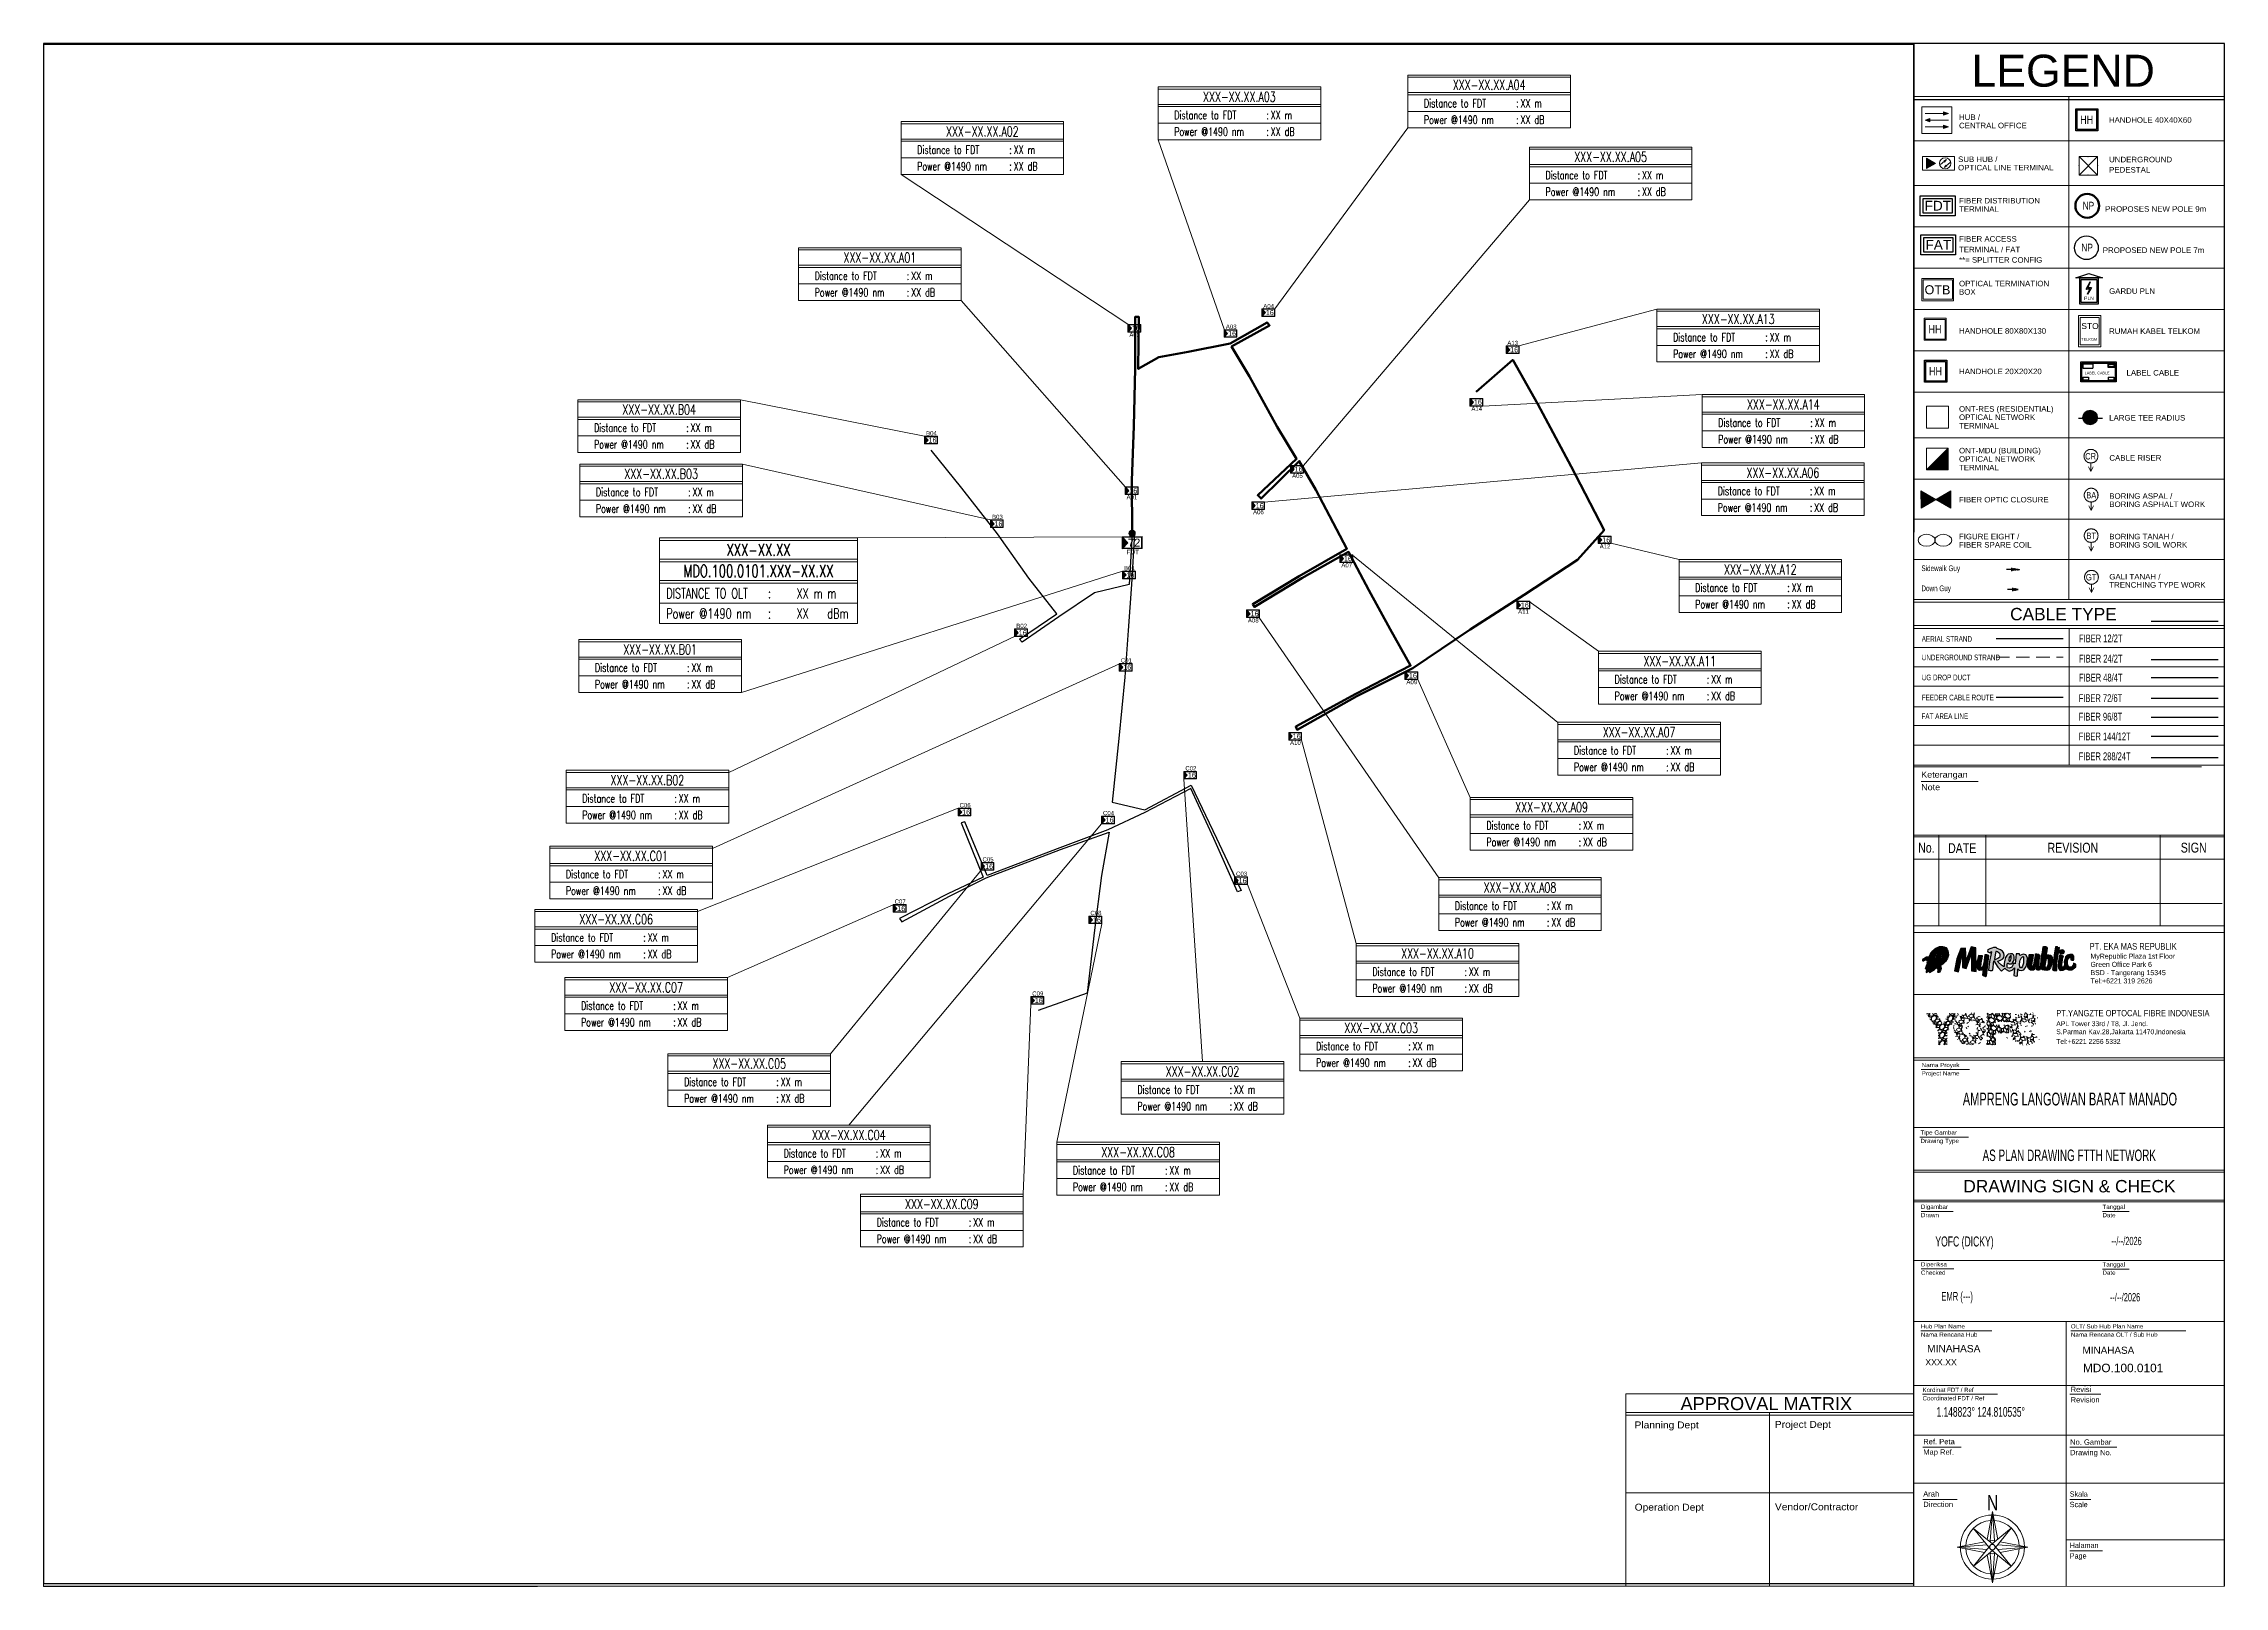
# Paper-space layout 'TOPOLOGY' of a CAD drawing. Header units: metres, sheet in millimetres. Extents: x 2 to 417, y 2 to 295.
# The model-space entities are those that its viewports show. They can reach past a viewport. Long polylines and large blocks are cut down to what shows.
import ezdxf
from ezdxf.enums import TextEntityAlignment as Align

# ---------------------------------------------------------------- set-up
doc = ezdxf.new("R2010")
doc.units = ezdxf.units.M
doc.set_wipeout_variables(frame=1)
doc.linetypes.add('DASHED', pattern=[19.05, 12.7, -6.35])
doc.linetypes.add('PHANTOM2', pattern=[1.25, 0.625, -0.125, 0.125, -0.125, 0.125, -0.125])
for name, color, linetype in [('BA', 255, 'Continuous'), ('Basic Map', 251, 'Continuous'), ('BT', 7, 'Continuous'), ('CR', 255, 'Continuous'), ('FAT CODE', 7, 'Continuous'), ('FDT ID', 1, 'Continuous'), ('FIBER OPTIC CLOSURE', 1, 'Continuous'), ('FIBER SPARE COIL', 1, 'Continuous'), ('GT', 7, 'Continuous'), ('HAND HOLE 40x40x60', 5, 'Continuous'), ('HH PIT 20x20x20', 3, 'Continuous'), ('HUB CENTRAL OFFICE', 10, 'Continuous'), ('LABEL CABLE', 200, 'Continuous'), ('LARGE TEE RADIUS', 172, 'Continuous'), ('new down guy', 7, 'Continuous'), ('new sidewalk guy', 7, 'Continuous'), ('PLN', 250, 'Continuous'), ('PROPOSED NEW POLE 7m', 92, 'Continuous'), ('RUMAH KABEL TELKOM', 7, 'Continuous'), ('UNDERGROUND pedestal', 92, 'Continuous')]:
    doc.layers.add(name, color=color, linetype=linetype)
for name, color, linetype, lineweight in [('CLOSURE', 1, 'Continuous', 18), ('COIL', 1, 'Continuous', 18), ('DESIGN SUMMARY', 7, 'Continuous', 0), ('FAT', 30, 'Continuous', 18), ('FAT AREA', 134, 'PHANTOM2', 25), ('FAT_Info', 5, 'Continuous', 9), ('FDT', 12, 'Continuous', 18), ('FDT-Info', 1, 'Continuous', 9), ('FEEDER', 7, 'Continuous', 53), ('FO 24 CORE', 3, 'Continuous', 30), ('FO 288 CORE', 30, 'Continuous', 50), ('FO 36 CORE', 6, 'Continuous', 50), ('FO 36 CORE.', 210, 'Continuous', 35), ('FO 72 CORE', 34, 'Continuous', 50), ('FO 96 CORE', 1, 'Continuous', 50), ('HAND HOLE 80x80x130', 30, 'Continuous', 0), ('HUB', 1, 'Continuous', 18), ('OLT', 1, 'Continuous', 18), ('ONT-MDU', 7, 'Continuous', 13), ('ONT-RES', 7, 'Continuous', 13), ('OTB', 5, 'Continuous', 18), ('PROPOSES NEW POLE 9m', 170, 'Continuous', 0), ('SLING WIRE', 4, 'Continuous', 30), ('STRAND UG', 172, 'DASHED', 13), ('SUB HUB', 1, 'Continuous', 13), ('TEE RADIUS', 5, 'Continuous', 0), ('TELKOM', 5, 'Continuous', 0), ('TITLE BLOCK', 7, 'Continuous', 18), ('ZTE_FO 24 CORE', 3, 'Continuous', 30)]:
    doc.layers.add(name, color=color, linetype=linetype, lineweight=lineweight)
doc.layers.add('FO 144 CORE', color=7, linetype='Continuous', lineweight=50, true_color=0xa0e000)
doc.layers.get('BA').off()
doc.styles.add('Annotative', font='arial.ttf')
doc.styles.add('ISO-Text', font='simplex.shx', dxfattribs={"width": 0.6})
doc.styles.add('MANNO', font='ROMANS', dxfattribs={"height": 1.8})
doc.styles.add('MANTP', font='ROMANS', dxfattribs={"height": 1.4})
doc.styles.add('Mark', font='arial.ttf', dxfattribs={"width": 0.8, "height": 2.5})
doc.styles.add('ROMANS', font='romans.shx', dxfattribs={"width": 1.2})
doc.styles.get("Standard").update_dxf_attribs({"font": 'arial.ttf'})
doc.styles.add('Style-WORKING', font='WORKING.shx')
doc.styles.add('Title Block 3', font='dgn003.shx')
doc.styles.add('Title Block v21 - Default$0$Standard', font='arial.ttf')
doc.styles.add('Title Block v21 - Default$0$Styledgn001', font='dgn001.shx')
doc.styles.add('Title Block v21 - Default$0$Styledgn003', font='dgn003.shx')

psp = doc.layouts.new('TOPOLOGY')

# ---------------------------------------------------------------- texts
for tag, p, height in [('MINAHASA', (360.39, 46.82), 1.389), ('MINAHASA', (389.92, 46.53), 1.347), ('XXX.XX', (360.04, 44.34), 1.188), ('MDO.100.0101', (390, 43.04), 1.611)]:
    psp.add_attdef(tag, p, 'XXXX', height=height)
at = {"layer": 'HH PIT 20x20x20', "lineweight": -3, "style": 'Title Block v21 - Default$0$Styledgn003', "width": 0.799081}
psp.add_text('HH', height=1.59, dxfattribs=at).set_placement((361.98, 232.38), align=Align.CENTER)
at = {"layer": 'LABEL CABLE', "attachment_point": 7, "line_spacing_factor": 0.6, "style": 'Title Block v21 - Default$0$Styledgn001'}
for s, insert, char_height in [('\\pxsm1.5;{\\W1.06772;LABEL CABLE}', (390.34, 232.59), 0.4933), ('\\pxsm1.5;{\\W1.06772;MYREPUBLIC}', (394.88, 234.22), 0.0987)]:
    psp.add_mtext(s, dxfattribs=dict(at, insert=insert, char_height=char_height))
at = {"layer": 'TITLE BLOCK', "color": 7, "lineweight": 0, "style": 'Annotative'}
psp.add_text('LEGEND', height=6.069, rotation=0.0005, dxfattribs=at).set_placement((368.81, 293.3), align=Align.TOP_LEFT)
at = {"layer": 'TITLE BLOCK', "color": 7, "linetype": 'Continuous', "lineweight": 0}
for s, height, style, width, p in [('HUB /', 1.048, 'Title Block v21 - Default$0$Styledgn001', 1.06772, (366.45, 280.91)), ('CENTRAL OFFICE', 1.0481, 'Title Block v21 - Default$0$Styledgn001', 1.06772, (366.45, 279.33)), ('SUB HUB /', 1.048, 'Title Block v21 - Default$0$Styledgn001', 1.06772, (366.27, 272.92)), ('UNDERGROUND', 1.0481, 'Title Block v21 - Default$0$Styledgn001', 1.06772, (394.97, 272.87)), ('OPTICAL LINE TERMINAL', 1.0481, 'Title Block v21 - Default$0$Styledgn001', 1.06772, (366.27, 271.33)), ('PEDESTAL', 1.048, 'Title Block v21 - Default$0$Styledgn001', 1.06772, (394.97, 270.92)), ('FIBER DISTRIBUTION', 1.0481, 'Style-WORKING', 1.06772, (366.45, 265.05)), ('TERMINAL', 1.048, 'Style-WORKING', 1.06772, (366.45, 263.46)), ('FIBER ACCESS', 1.0481, 'Title Block v21 - Default$0$Styledgn001', 1.06772, (366.45, 257.8)), ('OPTICAL TERMINATION', 1.0481, 'Title Block v21 - Default$0$Styledgn001', 1.06772, (366.45, 249.31)), ('BOX', 1.048, 'Title Block v21 - Default$0$Styledgn001', 1.06772, (366.45, 247.72)), ('GARDU PLN', 1.048, 'Title Block v21 - Default$0$Styledgn001', 1.06772, (394.97, 247.88)), ('RUMAH KABEL TELKOM', 1.0481, 'Title Block v21 - Default$0$Styledgn001', 1.06772, (394.97, 240.28)), ('ONT-RES (RESIDENTIAL)', 1.0481, 'Title Block v21 - Default$0$Styledgn001', 1.06772, (366.45, 225.5)), ('OPTICAL NETWORK', 1.0481, 'Title Block v21 - Default$0$Styledgn001', 1.06772, (366.45, 223.92)), ('LARGE TEE RADIUS', 1.0481, 'Title Block v21 - Default$0$Styledgn001', 1.06772, (394.98, 223.81)), ('TERMINAL', 1.048, 'Title Block v21 - Default$0$Styledgn001', 1.06772, (366.45, 222.28)), ('ONT-MDU (BUILDING)', 1.0481, 'Title Block v21 - Default$0$Styledgn001', 1.06772, (366.45, 217.58)), ('OPTICAL NETWORK', 1.0481, 'Title Block v21 - Default$0$Styledgn001', 1.06772, (366.45, 215.99)), ('CABLE RISER', 1.0481, 'Title Block v21 - Default$0$Styledgn001', 1.06772, (395.02, 216.19)), ('TERMINAL', 1.048, 'Title Block v21 - Default$0$Styledgn001', 1.06772, (366.45, 214.35)), ('FIBER OPTIC CLOSURE', 1.0481, 'Title Block v21 - Default$0$Styledgn001', 1.06772, (366.43, 208.26)), ('BORING ASPAL /', 1.0481, 'Title Block v21 - Default$0$Styledgn001', 1.06772, (395.01, 208.95)), ('BORING ASPHALT WORK', 1.0481, 'Title Block v21 - Default$0$Styledgn001', 1.06772, (395.01, 207.38)), ('FIGURE EIGHT /', 1.0481, 'Title Block v21 - Default$0$Styledgn001', 1.06772, (366.43, 201.25)), ('FIBER SPARE COIL', 1.0481, 'Title Block v21 - Default$0$Styledgn001', 1.06772, (366.43, 199.68)), ('BORING TANAH /', 1.0481, 'Title Block v21 - Default$0$Styledgn001', 1.06772, (395.01, 201.25)), ('BORING SOIL WORK', 1.0481, 'Title Block v21 - Default$0$Styledgn001', 1.06772, (395.01, 199.68)), ('Sidewalk Guy ', 1.0792, 'Title Block v21 - Default$0$Styledgn001', 0.666054, (359.31, 195.21)), ('Down Guy ', 1.079, 'Title Block v21 - Default$0$Styledgn001', 0.666054, (359.31, 191.4)), ('TRENCHING TYPE WORK', 1.0481, 'Title Block v21 - Default$0$Styledgn001', 1.06772, (395.01, 192.07)), ('GALI TANAH /', 1.0481, 'Title Block v21 - Default$0$Styledgn001', 1.06772, (395.01, 193.63)), ('AERIAL STRAND', 1.0792, 'Title Block v21 - Default$0$Styledgn001', 0.666054, (359.37, 181.78)), ('FIBER 12/2T', 1.4804, 'Title Block v21 - Default$0$Styledgn001', 0.666073, (389.24, 181.68)), ('UNDERGROUND STRAND', 1.0792, 'Title Block v21 - Default$0$Styledgn001', 0.666054, (359.37, 178.28)), ('FIBER 24/2T', 1.4804, 'Title Block v21 - Default$0$Styledgn001', 0.666073, (389.24, 177.85)), ('UG DROP DUCT', 1.0792, 'Title Block v21 - Default$0$Styledgn001', 0.666054, (359.37, 174.47)), ('FIBER 48/4T', 1.4804, 'Title Block v21 - Default$0$Styledgn001', 0.666073, (389.24, 174.24)), ('FEEDER CABLE ROUTE', 1.0792, 'Title Block v21 - Default$0$Styledgn001', 0.666054, (359.37, 170.66)), ('FIBER 72/6T', 1.4804, 'Title Block v21 - Default$0$Styledgn001', 0.666073, (389.18, 170.34)), ('FAT AREA LINE', 1.0792, 'Title Block v21 - Default$0$Styledgn001', 0.666054, (359.32, 167.11)), ('FIBER 96/8T', 1.4804, 'Title Block v21 - Default$0$Styledgn001', 0.666073, (389.18, 166.82)), ('FIBER 144/12T', 1.4804, 'Title Block v21 - Default$0$Styledgn001', 0.666073, (389.19, 163.07)), ('FIBER 288/24T', 1.4804, 'Title Block v21 - Default$0$Styledgn001', 0.666073, (389.19, 159.29)), ('Keterangan', 1.158, 'Title Block v21 - Default$0$Styledgn001', 1.102902, (359.26, 155.98)), ('Note', 1.158, 'Title Block v21 - Default$0$Styledgn001', 1.102902, (359.26, 153.59))]:
    psp.add_text(s, height=height, dxfattribs=dict(at, style=style, width=width)).set_placement(p)
at = {"layer": 'TITLE BLOCK', "style": 'Annotative'}
for s, height, p in [('CABLE TYPE', 2.351, (376.16, 188.22)), ('DRAWING SIGN & CHECK', 2.3514, (367.27, 79.55))]:
    psp.add_text(s, height=height, rotation=0.0009, dxfattribs=at).set_placement(p, align=Align.TOP_LEFT)
at = {"layer": 'TITLE BLOCK', "linetype": 'Continuous', "style": 'Title Block v21 - Default$0$Styledgn001'}
for s, height, width, p in [('No.', 1.882, 0.8, (360.25, 142.66)), ('DATE', 1.882, 0.8, (367.06, 142.59)), ('REVISION', 1.882, 0.8, (388.09, 142.66)), ('SIGN', 1.882, 0.8, (411.04, 142.69)), ('AMPRENG LANGOWAN BARAT MANADO', 2.4328, 0.643507, (387.53, 94.92)), ('AS PLAN DRAWING FTTH NETWORK', 2.1806, 0.643507, (387.4, 84.24)), ('YOFC (DICKY)', 1.8976, 0.643507, (367.49, 67.87)), ('--/--/2026', 1.577, 0.643507, (398.29, 67.96)), ('EMR (---)', 1.668, 0.643507, (366.1, 57.45)), ('--/--/2026', 1.577, 0.643507, (398, 57.28)), ('1.148823° 124.810535°', 1.8513, 0.643507, (370.58, 35.5))]:
    psp.add_text(s, height=height, dxfattribs=dict(at, width=width)).set_placement(p, align=Align.MIDDLE_CENTER)
at = {"layer": 'TITLE BLOCK', "color": 1, "style": 'Annotative', "width": 0.819464}
for s, height, p in [('PT. EKA MAS REPUBLIK', 1.2578, (391.26, 124.56)), ('PT.YANGZTE OPTOCAL FIBRE INDONESIA', 1.2022, (384.93, 111.85))]:
    psp.add_text(s, height=height, rotation=0.0009, dxfattribs=at).set_placement(p, align=Align.TOP_LEFT)
at = {"layer": 'TITLE BLOCK', "color": 7, "linetype": 'Continuous', "lineweight": 0, "style": 'Title Block v21 - Default$0$Styledgn003'}
for s, p in [('Green Office Park 6', (391.44, 120.03)), ('MyRepublic Plaza 1st Floor', (391.44, 121.59)), ('Tel:+6221 319 2626', (391.44, 116.89)), ('BSD - Tangerang 15345', (391.44, 118.46))]:
    psp.add_text(s, height=0.9557, dxfattribs=at).set_placement(p)
at = {"layer": 'TITLE BLOCK', "color": 7, "linetype": 'Continuous', "style": 'Title Block 3'}
for s, p in [('APL Tower 33rd / T8, Jl. Jend.', (384.93, 108.77)), ('S.Parman Kav.28,Jakarta 11470,Indonesia', (384.93, 107.24)), ('Tel:+6221 2256 5332', (384.93, 105.4))]:
    psp.add_text(s, height=0.9331, dxfattribs=at).set_placement(p)
at = {"layer": 'TITLE BLOCK', "linetype": 'Continuous', "style": 'Title Block v21 - Default$0$Styledgn001'}
for s, height, width, p in [('Nama Proyek', 0.8043, 1.102902, (359.36, 100.99)), ('Project Name', 0.8043, 1.102902, (359.36, 99.41)), ('Tipe Gambar', 0.8043, 1.102902, (359.13, 88.16)), ('Drawing Type', 0.8043, 1.102902, (359.13, 86.58)), ('Digambar', 0.804, 1.102902, (359.21, 74.06)), ('Tanggal', 0.804, 1.102902, (393.7, 74.05)), ('Drawn', 0.804, 1.102902, (359.21, 72.48)), ('Date', 0.804, 1.102902, (393.7, 72.47)), ('Checked', 0.804, 1.102902, (359.21, 61.55)), ('Diperiksa', 0.804, 1.102902, (359.21, 63.13)), ('Tanggal', 0.804, 1.102902, (393.7, 63.11)), ('Date', 0.804, 1.102902, (393.7, 61.54)), ('Hub Plan Name', 0.8044, 1.102902, (359.2, 51.35)), ('Nama Rencana Hub', 0.8044, 1.102902, (359.2, 49.77)), ('OLT/ Sub Hub Plan Name', 0.8044, 1.102902, (387.7, 51.35)), ('Nama Rencana OLT / Sub Hub', 0.8044, 1.102902, (387.7, 49.77)), ('Revisi', 1.015, 0.974358, (387.66, 39.28)), ('Revision', 1.015, 0.974358, (387.66, 37.29)), ('Ref. Peta', 1.015, 0.974358, (359.65, 29.35)), ('No. Gambar', 1.015, 0.974358, (387.56, 29.25)), ('Map Ref.', 1.015, 0.974358, (359.65, 27.36)), ('Drawing No.', 1.0155, 0.974358, (387.56, 27.27)), ('Arah', 1.015, 0.974358, (359.65, 19.41)), ('Direction', 1.015, 0.974358, (359.65, 17.42)), ('Skala', 1.016, 0.974358, (387.49, 19.39)), ('Scale', 1.016, 0.974358, (387.49, 17.4)), ('Halaman', 1.016, 0.974358, (387.49, 9.64)), ('Page', 1.016, 0.974358, (387.49, 7.64))]:
    psp.add_text(s, height=height, dxfattribs=dict(at, width=width)).set_placement(p)
at = {"layer": 'TITLE BLOCK', "color": 7, "linetype": 'Continuous', "lineweight": 0, "char_height": 1.0481, "attachment_point": 7, "line_spacing_factor": 0.6, "style": 'Title Block v21 - Default$0$Styledgn001'}
for s, insert in [('\\H1x;\\W1.06772;HANDHOLE 40X40X60', (394.93, 280.37)), ('{\\W1.068;PROPOSES NEW POLE 9m}', (394.21, 263.47)), ('\\H1x;\\W1.06772;**= SPLITTER CONFIG', (366.45, 253.79)), ('\\H1x;\\W1.06772;TERMINAL / FAT', (366.45, 255.75)), ('{\\W1.068;PROPOSED NEW POLE 7m}', (393.77, 255.64)), ('{\\W1.0677;HANDHOLE 80X80X130}', (366.45, 240.3)), ('{\\W1.06772;HANDHOLE 20X20X20}', (366.46, 232.61)), ('{\\W1.06772;LABEL CABLE}', (398.28, 232.35))]:
    psp.add_mtext(s, dxfattribs=dict(at, insert=insert))

msp = doc.modelspace()

# ---------------------------------------------------------------- texts
at = {"layer": 'FAT', "style": 'Mark', "width": 0.8}
for s, p in [('A04', (3572.5, 932.5)), ('A02', (3480.9, 913)), ('A03', (3546.9, 918.4)), ('A13', (3739.4, 907.3)), ('A14', (3714.8, 862.4)), ('B04', (3341.9, 845.6)), ('A05', (3592.2, 816.6)), ('A01', (3479, 801.9)), ('A06', (3565.5, 791.7)), ('B03', (3387, 788.4)), ('A12', (3802.6, 768.3)), ('B01', (3477.3, 753.4)), ('A07', (3625.9, 755.4)), ('A08', (3562, 717.7)), ('A11', (3746.8, 723.7)), ('B02', (3403.6, 713.9)), ('C01', (3475.2, 690.3)), ('A09', (3670.4, 675.5)), ('A10', (3590.8, 634)), ('C02', (3519.3, 616.5)), ('C06', (3364.9, 591.3)), ('C04', (3463, 585.9)), ('C05', (3380.6, 554.2)), ('C03', (3554, 544.4)), ('C07', (3320.5, 525.4)), ('C08', (3454.4, 517.6)), ('C09', (3414.6, 462.5))]:
    msp.add_text(s, height=2.96, dxfattribs=at).set_placement(p, align=Align.MIDDLE_CENTER)
at = {"layer": 'FDT ID', "style": 'Mark', "width": 0.8}
msp.add_text('FDT', height=3.17, rotation=0.1268, dxfattribs=at).set_placement((3479.6, 764.4), align=Align.MIDDLE)

# ---------------------------------------------------------------- blocks, each defined once
blk = doc.blocks.new('APPROVAL MATRIX')
at = {"lineweight": 0}
blk.add_lwpolyline([(0.6421, 0.4295), (0, 0.4295)], dxfattribs=at)
at = {"layer": 'TITLE BLOCK', "color": 7, "linetype": 'Continuous', "lineweight": 0}
for p, q in [((0.6421, 0.4295), (0, 0.4295)), ((0.6421, 0.2089), (0, 0.2089))]:
    blk.add_line(p, q, dxfattribs=at)
at = {"layer": 'TITLE BLOCK'}
for p, q in [((0.6421, 0.3879), (0, 0.3879)), ((0.6421, 0.3819), (0, 0.3819)), ((0.3205, 0.3879), (0.3205, 0))]:
    blk.add_line(p, q, dxfattribs=at)
blk.add_lwpolyline([(0, 0), (0.6421, 0), (0.6421, 0.4295), (0, 0.4295)], close=True, dxfattribs=at)
blk.add_text('APPROVAL MATRIX', height=0.029034, rotation=0.0009, dxfattribs=at).set_placement((0.1219, 0.4223), align=Align.TOP_LEFT)
at = {"layer": 'TITLE BLOCK', "linetype": 'Continuous', "style": 'Title Block v21 - Default$0$Styledgn001', "width": 1.102902}
blk.add_text('Vendor/Contractor', height=0.015446, dxfattribs=at).set_placement((0.3327, 0.1697))
at = {"layer": 'TITLE BLOCK', "linetype": 'Continuous', "char_height": 0.015446, "attachment_point": 7, "line_spacing_factor": 0.6, "style": 'Title Block v21 - Default$0$Styledgn001'}
for s, insert in [('\\H1x;\\W1.1029;Planning Dept', (0.0193, 0.3478)), ('\\H1x;\\W1.1029;Project Dept', (0.3325, 0.349)), ('\\H1x;\\W1.1029;Operation Dept', (0.0195, 0.1642))]:
    blk.add_mtext(s, dxfattribs=dict(at, insert=insert))
blk = doc.blocks.new('Title Block v21 - Default$0$AnonymousCell4')
at = {"layer": 'TITLE BLOCK', "color": 3, "linetype": 'Continuous', "lineweight": 0}
for p, q in [((5.5, 5.5), (-5.5, -5.5)), ((5.4, -5.5), (-5.5, 5.5))]:
    blk.add_line(p, q, dxfattribs=at)
at = {"layer": 'TITLE BLOCK', "color": 3, "linetype": 'Continuous', "lineweight": 0, "flags": 128}
blk.add_lwpolyline([(-5.5, 5.5), (5.5, 5.5), (5.5, -5.5), (-5.5, -5.5), (-5.5, 5.5)], dxfattribs=at)
at = {"layer": 'TITLE BLOCK', "color": 3, "linetype": 'Continuous', "lineweight": 0}
for p in [(-5.5, 0), (-0.1, 5.5), (5.5, 0.1), (-0.1, -5.4)]:
    blk.add_point(p, dxfattribs=at)
blk = doc.blocks.new('Title Block v21 - Default$0$AnonymousCell6')
at = {"layer": 'TITLE BLOCK', "linetype": 'Continuous', "style": 'Title Block v21 - Default$0$Styledgn001', "width": 0.974358}
for s, p in [('Kordinat FDT / Ref', (-22.8, 1.2)), ('Coordinated FDT / Ref', (-22.8, -3.8))]:
    blk.add_text(s, height=2.591, dxfattribs=at).set_placement(p)
blk = doc.blocks.new('Title Block v21 - Default$0$AnonymousCell9')
at = {"layer": 'OLT', "color": 1, "linetype": 'Continuous', "lineweight": 0}
for p, q in [((-2.2, -2.5), (-2.2, 2.5)), ((-2, -2.3), (-2, 2.4)), ((-1.8, -2.2), (-1.8, 2.3)), ((-1.6, -2.1), (-1.6, 2.2)), ((-1.4, -2), (-1.4, 2)), ((-1.2, -1.9), (-1.2, 1.9)), ((-0.9, -1.7), (-0.9, 1.8)), ((-0.7, -1.6), (-0.7, 1.6)), ((-0.5, -1.5), (-0.5, 1.5)), ((-0.3, -1.3), (-0.3, 1.4)), ((0, -1.2), (0, 1.2)), ((0.2, -1.1), (0.2, 1.1)), ((0.5, -0.9), (0.5, 1)), ((0.7, -0.8), (0.7, 0.8)), ((1, -0.6), (1, 0.7)), ((1.2, -0.5), (1.2, 0.6)), ((1.4, -0.4), (1.4, 0.4)), ((1.6, -0.3), (1.6, 0.3)), ((1.8, -0.1), (1.8, 0.2))]:
    blk.add_line(p, q, dxfattribs=at)
at = {"layer": 'OLT', "color": 1, "linetype": 'Continuous', "lineweight": 0, "flags": 128}
for points in [[(-2.7, -3.1), (-2.7, 3.1), (2.7, 0), (-2.7, -3.1)], [(-2.4, -2.6), (-2.4, 2.6), (2.1, 0), (-2.4, -2.6)], [(-2.4, -2.6), (-2.4, 2.6), (2.1, 0), (-2.4, -2.6)]]:
    blk.add_lwpolyline(points, dxfattribs=at)
blk = doc.blocks.new('Title Block v21 - Default$0$AnonymousCell10')
at = {"layer": 'OLT', "color": 1, "linetype": 'Continuous', "lineweight": 0, "flags": 128}
for points in [[(-2.8, -0.6), (0.8, 2.2), (-0.5, 0.8), (-0.4, 1.3), (-0.9, 1.3), (0.8, 2.2)], [(2.9, 0.6), (-0.6, -2.4), (0.6, -1), (0.5, -1.5), (1, -1.5), (-0.6, -2.4)]]:
    blk.add_lwpolyline(points, dxfattribs=at)
at = {"layer": 'OLT', "color": 1, "linetype": 'Continuous', "lineweight": 0}
blk.add_ellipse((0, 0), major_axis=(-3.39, 0), ratio=0.99325, dxfattribs=at)
blk = doc.blocks.new('Title Block v21 - Default$0$AnonymousCell8')
at = {"layer": 'OLT', "color": 7, "linetype": 'Continuous', "lineweight": 0, "flags": 128}
blk.add_lwpolyline([(9.5, -4), (-9.5, -4), (-9.5, 4), (9.5, 4), (9.5, -4)], dxfattribs=at)
at = {"color": 7, "linetype": 'Continuous', "lineweight": 0}
for name, p in [('Title Block v21 - Default$0$AnonymousCell9', (-4.5, 0)), ('Title Block v21 - Default$0$AnonymousCell10', (4, 0))]:
    blk.add_blockref(name, p, dxfattribs=at)
blk = doc.blocks.new('Title Block v21 - Default$0$AnonymousCell11')
at = {"layer": 'HUB'}
for p, q in [((-7, 4), (4, 4)), ((-4.1, 1), (-7, 0)), ((-7, 0), (-4.1, -1)), ((-6.8, -0.1), (-6.8, 0.1)), ((-6.7, -0.1), (-6.7, 0.1)), ((-6.6, -0.1), (-6.6, 0.1)), ((-6.5, -0.2), (-6.5, 0.2)), ((-6.4, -0.2), (-6.4, 0.2)), ((-6.3, -0.2), (-6.3, 0.2)), ((-6.2, -0.3), (-6.2, 0.3)), ((-6.1, -0.3), (-6.1, 0.3)), ((-6, -0.3), (-6, 0.3)), ((-5.9, -0.4), (-5.9, 0.4)), ((-5.8, -0.4), (-5.8, 0.4)), ((-5.7, -0.4), (-5.7, 0.4)), ((-5.6, -0.5), (-5.6, 0.5)), ((-5.5, -0.5), (-5.5, 0.5)), ((-5.4, -0.5), (-5.4, 0.5)), ((-5.3, -0.6), (-5.3, 0.6)), ((-5.2, -0.6), (-5.2, 0.6)), ((-5.1, -0.6), (-5.1, 0.6)), ((-5, -0.7), (-5, 0.7)), ((-4.9, -0.7), (-4.9, 0.7)), ((-4.8, -0.7), (-4.8, 0.7)), ((-4.7, -0.8), (-4.7, 0.8)), ((-4.6, -0.8), (-4.6, 0.8)), ((-4.5, -0.8), (-4.5, 0.8)), ((-4.4, -0.9), (-4.4, 0.9)), ((-4.3, -0.9), (-4.3, 0.9)), ((-4.2, -0.9), (-4.2, 0.9)), ((-4.1, -1), (-4.1, 1)), ((-4.1, 0), (7.1, 0)), ((4, 5), (4, 3)), ((4, 5), (7.1, 4)), ((4, 3), (7.1, 4)), ((4.1, 3), (4.1, 5)), ((4.2, 3.1), (4.2, 4.9)), ((4.3, 3.1), (4.3, 4.9)), ((4.4, 3.1), (4.4, 4.9)), ((4.5, 3.2), (4.5, 4.8)), ((4.6, 3.2), (4.6, 4.8)), ((4.7, 3.2), (4.7, 4.8)), ((4.8, 3.3), (4.8, 4.7)), ((4.9, 3.3), (4.9, 4.7)), ((5, 3.3), (5, 4.7)), ((5.1, 3.3), (5.1, 4.6)), ((5.2, 3.4), (5.2, 4.6)), ((5.3, 3.4), (5.3, 4.6)), ((5.4, 3.4), (5.4, 4.5)), ((5.5, 3.5), (5.5, 4.5)), ((5.6, 3.5), (5.6, 4.5)), ((5.7, 3.5), (5.7, 4.4)), ((5.8, 3.6), (5.8, 4.4)), ((5.9, 3.6), (5.9, 4.4)), ((6, 3.6), (6, 4.3)), ((6.1, 3.7), (6.1, 4.3)), ((6.2, 3.7), (6.2, 4.3)), ((6.3, 3.7), (6.3, 4.2)), ((6.4, 3.8), (6.4, 4.2)), ((6.5, 3.8), (6.5, 4.2)), ((6.6, 3.8), (6.6, 4.1)), ((6.7, 3.9), (6.7, 4.1)), ((6.8, 3.9), (6.8, 4.1)), ((6.9, 3.9), (6.9, 4)), ((-7, -4), (4, -4)), ((4, -3), (4, -5)), ((4, -3), (7.1, -4)), ((7.1, -4), (4, -5)), ((4.1, -5), (4.1, -3)), ((4.2, -4.9), (4.2, -3)), ((4.3, -4.9), (4.3, -3.1)), ((4.4, -4.9), (4.4, -3.1)), ((4.5, -4.8), (4.5, -3.1)), ((4.6, -4.8), (4.6, -3.2)), ((4.7, -4.8), (4.7, -3.2)), ((4.8, -4.7), (4.8, -3.2)), ((4.9, -4.7), (4.9, -3.3)), ((5, -4.7), (5, -3.3)), ((5.1, -4.6), (5.1, -3.3)), ((5.2, -4.6), (5.2, -3.4)), ((5.3, -4.6), (5.3, -3.4)), ((5.4, -4.5), (5.4, -3.4)), ((5.5, -4.5), (5.5, -3.5)), ((5.6, -4.5), (5.6, -3.5)), ((5.7, -4.4), (5.7, -3.5)), ((5.8, -4.4), (5.8, -3.6)), ((5.9, -4.4), (5.9, -3.6)), ((6, -4.3), (6, -3.6)), ((6.1, -4.3), (6.1, -3.7)), ((6.2, -4.3), (6.2, -3.7)), ((6.3, -4.2), (6.3, -3.7)), ((6.4, -4.2), (6.4, -3.8)), ((6.5, -4.2), (6.5, -3.8)), ((6.6, -4.2), (6.6, -3.8)), ((6.7, -4.1), (6.7, -3.9)), ((6.8, -4.1), (6.8, -3.9))]:
    blk.add_line(p, q, dxfattribs=at)
at = {"layer": 'HUB', "flags": 128}
blk.add_lwpolyline([(-9, 8), (9, 8), (9, -8), (-9, -8), (-9, 8)], dxfattribs=at)
blk = doc.blocks.new('Title Block v21 - Default$0$AnonymousCell12')
at = {"layer": 'TITLE BLOCK', "flags": 128}
for points in [[(-3.2, -2.6), (0, 14), (3.2, -2.6)], [(-1.3, -3.4), (0, 14), (1.3, -3.4)], [(-1.1, -8.4), (-11.4, 4), (1.1, -6.1)], [(-1.2, -6.1), (11.3, 4.1), (1.1, -8.4)], [(-4.7, -4.1), (-21.2, -7.3), (-4.7, -10.4)], [(-3.2, -5.9), (-21.2, -7.2), (-3.2, -8.6)], [(-1.2, -6.1), (-11.3, -18.6), (1.1, -8.4)], [(3.2, -11.9), (0, -28.5), (-3.2, -11.9)], [(0, -3.2), (-2, -3.6)], [(-2, -10.9), (0, -11.3)], [(1.3, -11.1), (0, -28.5), (-1.3, -11.1)], [(-1.1, -8.4), (11.3, -18.6), (1.1, -6.1)], [(0, -3.2), (2, -3.6)], [(2, -10.9), (0, -11.3)], [(3.2, -5.9), (21.2, -7.3), (3.2, -8.6)], [(4.7, -4.1), (21.2, -7.3), (4.6, -10.4)]]:
    blk.add_lwpolyline(points, dxfattribs=at)
at = {"layer": 'TITLE BLOCK'}
blk.add_circle((0, -7.2), 1.61, dxfattribs=at)
for radius, start, end in [(19.2, 91.1501, 178.8674), (16, 93.6044, 176.4133), (19.2, 1.1326, 88.8492), (16, 3.5867, 86.3933), (19.2, 181.1759, 268.8417), (16, 183.6304, 266.3873), (19.2, 271.1583, 358.8241), (16, 273.6127, 356.3696)]:
    blk.add_arc((0, -7.2), radius, start, end, dxfattribs=at)
at = {"layer": 'TITLE BLOCK', "style": 'Title Block v21 - Default$0$Standard', "width": 0.742081}
blk.add_text('N', height=9.14, rotation=0.0009, dxfattribs=at).set_placement((-3.3, 23.9), align=Align.TOP_LEFT)
blk = doc.blocks.new('Title Block v21 - Default$0$AnonymousCell14')
at = {"layer": 'TELKOM', "flags": 128}
for points in [[(-6.7, 9.4), (6.7, 9.4), (6.7, -9.4), (-6.7, -9.4), (-6.7, 9.4)], [(-5.7, 8.3), (5.6, 8.3), (5.6, -8.1), (-5.7, -8.1), (-5.7, 8.3)]]:
    blk.add_lwpolyline(points, dxfattribs=at)
at = {"layer": 'TELKOM'}
blk.add_text('STO', height=3.6, rotation=359.8649, dxfattribs=at).set_placement((-5, 4.9), align=Align.TOP_LEFT)
at = {"layer": 'TELKOM', "linetype": 'Continuous', "style": 'Title Block v21 - Default$0$Styledgn001', "width": 1.06772}
blk.add_text('TELKOM', height=1.62, dxfattribs=at).set_placement((-5.1, -5.7))
blk = doc.blocks.new('Title Block v21 - Default$0$AnonymousCell15')
at = {"layer": 'COIL'}
for centre in [(-5, 0), (5, 0)]:
    blk.add_ellipse(centre, major_axis=(5.04, 0), ratio=0.714286, dxfattribs=at)
blk = doc.blocks.new('Title Block v21 - Default$0$AnonymousCell16')
at = {"layer": 'OTB', "flags": 128}
for points in [[(9.5, 6.7), (9.5, -6.7), (-9.5, -6.7), (-9.5, 6.7), (9.5, 6.7)], [(8.9, 5.9), (8.9, -5.8), (-8.8, -5.8), (-8.8, 5.9), (8.9, 5.9)]]:
    blk.add_lwpolyline(points, dxfattribs=at)
at = {"layer": 'OTB'}
blk.add_text('OTB', height=5.39, rotation=359.7767, dxfattribs=at).set_placement((-7.9, 2.6), align=Align.TOP_LEFT)
blk = doc.blocks.new('Title Block v21 - Default$0$AnonymousCell17')
at = {"layer": 'CLOSURE'}
for p, q in [((-8.4, 4.4), (-8.4, -4.3)), ((-8.3, 4.3), (-8.3, -4.2)), ((-8.2, 4.3), (-8.2, -4.2)), ((-8.1, 4.2), (-8.1, -4.1)), ((-8, 4.1), (-8, -4.1)), ((-7.9, 4.1), (-7.9, -4)), ((-7.8, 4), (-7.8, -3.9)), ((-7.7, 4), (-7.7, -3.9)), ((-7.6, 3.9), (-7.6, -3.8)), ((-7.5, 3.9), (-7.5, -3.8)), ((-7.4, 3.8), (-7.4, -3.7)), ((-7.3, 3.7), (-7.3, -3.7)), ((-7.2, 3.7), (-7.2, -3.6)), ((-7.1, 3.6), (-7.1, -3.5)), ((-7, 3.6), (-7, -3.5)), ((-6.9, 3.5), (-6.9, -3.4)), ((-6.8, 3.5), (-6.8, -3.4)), ((-6.7, 3.4), (-6.7, -3.3)), ((-6.6, 3.3), (-6.6, -3.2)), ((-6.5, 3.3), (-6.5, -3.2)), ((-6.4, 3.2), (-6.4, -3.1)), ((-6.3, 3.2), (-6.3, -3.1)), ((-6.2, 3.1), (-6.2, -3)), ((-6.1, 3.1), (-6.1, -2.9)), ((-6, 3), (-6, -2.9)), ((-5.9, 2.9), (-5.9, -2.8)), ((-5.8, 2.9), (-5.8, -2.8)), ((-5.7, 2.8), (-5.7, -2.7)), ((-5.6, 2.8), (-5.6, -2.7)), ((-5.5, 2.7), (-5.5, -2.6)), ((-5.4, 2.7), (-5.4, -2.5)), ((-5.3, 2.6), (-5.3, -2.5)), ((-5.2, 2.5), (-5.2, -2.4)), ((-5.1, 2.5), (-5.1, -2.4)), ((-5, 2.4), (-5, -2.3)), ((-4.9, 2.4), (-4.9, -2.2)), ((-4.8, 2.3), (-4.8, -2.2)), ((-4.7, 2.3), (-4.7, -2.1)), ((-4.6, 2.2), (-4.6, -2.1)), ((-4.5, 2.1), (-4.5, -2)), ((-4.4, 2.1), (-4.4, -2)), ((-4.3, 2), (-4.3, -1.9)), ((-4.2, 2), (-4.2, -1.8)), ((-4.1, 1.9), (-4.1, -1.8)), ((-4, 1.9), (-4, -1.7)), ((-3.9, 1.8), (-3.9, -1.7)), ((-3.8, 1.8), (-3.8, -1.6)), ((-3.7, 1.7), (-3.7, -1.5)), ((-3.6, 1.6), (-3.6, -1.5)), ((-3.5, 1.6), (-3.5, -1.4)), ((-3.4, 1.5), (-3.4, -1.4)), ((-3.3, 1.5), (-3.3, -1.3)), ((-3.2, 1.4), (-3.2, -1.2)), ((-3.1, 1.4), (-3.1, -1.2)), ((-3, 1.3), (-3, -1.1)), ((-2.9, 1.2), (-2.9, -1.1)), ((-2.8, 1.2), (-2.8, -1)), ((-2.7, 1.1), (-2.7, -1)), ((-2.6, 1.1), (-2.6, -0.9)), ((-2.5, 1), (-2.5, -0.8)), ((-2.4, 1), (-2.4, -0.8)), ((-2.3, 0.9), (-2.3, -0.7)), ((-2.2, 0.8), (-2.2, -0.7)), ((-2.1, 0.8), (-2.1, -0.6)), ((-2, 0.7), (-2, -0.5)), ((-1.9, 0.7), (-1.9, -0.5)), ((-1.8, 0.6), (-1.8, -0.4)), ((-1.7, 0.6), (-1.7, -0.4)), ((-1.6, 0.5), (-1.6, -0.3)), ((-1.5, 0.4), (-1.5, -0.2)), ((-1.4, 0.4), (-1.4, -0.2)), ((-1.3, 0.3), (-1.3, -0.1)), ((-1.2, 0.3), (-1.2, -0.1)), ((-1.1, 0.2), (-1.1, 0)), ((1.1, 0.1), (1.1, -0.1)), ((1.2, 0.2), (1.2, -0.1)), ((1.3, 0.2), (1.3, -0.2)), ((1.4, 0.3), (1.4, -0.2)), ((1.5, 0.4), (1.5, -0.3)), ((1.6, 0.4), (1.6, -0.4)), ((1.7, 0.5), (1.7, -0.4)), ((1.8, 0.5), (1.8, -0.5)), ((1.9, 0.6), (1.9, -0.5)), ((2, 0.6), (2, -0.6)), ((2.1, 0.7), (2.1, -0.6)), ((2.2, 0.8), (2.2, -0.7)), ((2.3, 0.8), (2.3, -0.8)), ((2.4, 0.9), (2.4, -0.8)), ((2.5, 0.9), (2.5, -0.9)), ((2.6, 1), (2.6, -0.9)), ((2.7, 1), (2.7, -1)), ((2.8, 1.1), (2.8, -1.1)), ((2.9, 1.2), (2.9, -1.1)), ((3, 1.2), (3, -1.2)), ((3.1, 1.3), (3.1, -1.2)), ((3.2, 1.3), (3.2, -1.3)), ((3.3, 1.4), (3.3, -1.3)), ((3.4, 1.4), (3.4, -1.4)), ((3.5, 1.5), (3.5, -1.5)), ((3.6, 1.6), (3.6, -1.5)), ((3.7, 1.6), (3.7, -1.6)), ((3.8, 1.7), (3.8, -1.6)), ((3.9, 1.7), (3.9, -1.7)), ((4, 1.8), (4, -1.8)), ((4.1, 1.8), (4.1, -1.8)), ((4.2, 1.9), (4.2, -1.9)), ((4.3, 2), (4.3, -1.9)), ((4.4, 2), (4.4, -2)), ((4.5, 2.1), (4.5, -2.1)), ((4.6, 2.1), (4.6, -2.1)), ((4.7, 2.2), (4.7, -2.2)), ((4.8, 2.2), (4.8, -2.2)), ((4.9, 2.3), (4.9, -2.3)), ((5, 2.3), (5, -2.3)), ((5.1, 2.4), (5.1, -2.4)), ((5.2, 2.5), (5.2, -2.5)), ((5.3, 2.5), (5.3, -2.5)), ((5.4, 2.6), (5.4, -2.6)), ((5.5, 2.6), (5.5, -2.6)), ((5.6, 2.7), (5.6, -2.7)), ((5.7, 2.7), (5.7, -2.8)), ((5.8, 2.8), (5.8, -2.8)), ((5.9, 2.9), (5.9, -2.9)), ((6, 2.9), (6, -2.9)), ((6.1, 3), (6.1, -3)), ((6.3, 3.1), (6.2, -3.1)), ((6.2, 3), (6.2, -3)), ((6.4, 3.1), (6.3, -3.2)), ((6.5, 3.2), (6.4, -3.2)), ((6.6, 3.3), (6.5, -3.3)), ((6.7, 3.3), (6.6, -3.3)), ((6.8, 3.4), (6.7, -3.4)), ((6.9, 3.4), (6.8, -3.5)), ((7, 3.5), (6.9, -3.5)), ((7.1, 3.5), (7, -3.6)), ((7.2, 3.6), (7.1, -3.6)), ((7.3, 3.7), (7.2, -3.7)), ((7.4, 3.7), (7.3, -3.7)), ((7.5, 3.8), (7.4, -3.8)), ((7.6, 3.8), (7.5, -3.9)), ((7.7, 3.9), (7.6, -3.9)), ((7.8, 3.9), (7.7, -4)), ((7.9, 4), (7.8, -4)), ((8, 4.1), (7.9, -4.1)), ((8.1, 4.1), (8, -4.2)), ((8.2, 4.2), (8.1, -4.2)), ((8.3, 4.2), (8.2, -4.3)), ((8.4, 4.3), (8.3, -4.3))]:
    blk.add_line(p, q, dxfattribs=at)
at = {"layer": 'CLOSURE', "flags": 128}
for points in [[(-8.9, 5.1), (8.9, -5.1), (8.9, 5.2), (-8.8, -5.2), (-8.9, 5.1)], [(-8.5, 4.4), (-8.5, -4.4), (-0.9, 0.1), (-8.5, 4.4)], [(0.9, 0), (8.5, 4.4), (8.5, -4.4), (0.9, 0)]]:
    blk.add_lwpolyline(points, dxfattribs=at)
blk = doc.blocks.new('Title Block v21 - Default$0$AnonymousCell5_1')
at = {"color": 0, "linetype": 'ByBlock', "lineweight": -2}
for p, q in [((-6.6, -6.6), (-6.6, 6.6)), ((-6.6, 6.6), (6.6, 6.6)), ((-5.9, -5.9), (-5.9, 5.9)), ((-5.9, 5.9), (5.9, 5.9)), ((5.9, 5.9), (5.9, -5.9)), ((6.6, 6.6), (6.6, -6.6)), ((6.6, -6.6), (-6.6, -6.6)), ((5.9, -5.9), (-5.9, -5.9))]:
    blk.add_line(p, q, dxfattribs=at)
at = {"color": 0, "linetype": 'ByBlock', "lineweight": -2, "style": 'Title Block v21 - Default$0$Styledgn003', "width": 0.799081}
blk.add_text('HH', height=5.01, dxfattribs=at).set_placement((-0.1, -2.5), align=Align.CENTER)
blk = doc.blocks.new('NW')
at = {"layer": 'TEE RADIUS', "color": 3, "lineweight": 30}
blk.add_circle((3653672.7, -855467.4), 10.9, dxfattribs=at)
at = {"layer": 'TITLE BLOCK', "color": 3, "linetype": 'Continuous', "lineweight": 0, "style": 'Title Block v21 - Default$0$Styledgn003', "width": 0.799091}
blk.add_text('NP', height=7.12, dxfattribs=at).set_placement((3653673.4, -855470.8), align=Align.CENTER)
blk = doc.blocks.new('10MGUY')
h = blk.add_hatch(color=256)
h.dxf.hatch_style = 1
h.paths.add_polyline_path([(-5, 0), (-5, 0), (-5, 1.3), (-7.2, 0), (-7.2, 0), (-5, -1.3)])
at = {"color": 5}
for p, q in [((-5, 1.3), (-7.2, 0)), ((-5, 1.3), (-7.2, 0)), ((-7.2, -1.3), (-7.2, 1.2)), ((-7.2, -1.3), (-7.2, 1.2)), ((-5, -1.3), (-5, 1.3)), ((-5, -1.3), (-5, 1.3)), ((-5, 0), (0, 0)), ((-7.2, 0), (-5, -1.3))]:
    blk.add_line(p, q, dxfattribs=at)
at = {"const_width": 0.5}
for points in [[(0, 0), (-5, 0), (-5, 1.3), (-7.2, 0), (-5, -1.3), (-5, 0)], [(-7.2, -1.3), (-7.2, 1.6)]]:
    blk.add_lwpolyline(points, dxfattribs=at)
at = {"color": 8, "style": 'MANTP'}
blk.add_attdef('TYPE', text='', height=1.4, rotation=0.0531, dxfattribs=at).set_placement((-8.1, 0), align=Align.MIDDLE_RIGHT)
at = {"style": 'MANNO'}
blk.add_attdef('SIZE', text='', height=1.8, rotation=0.0531, dxfattribs=at).set_placement((-2.7, 1.8), align=Align.CENTER)
blk = doc.blocks.new('333333666666')
at = {"layer": 'HAND HOLE 80x80x130', "color": 5, "lineweight": 30}
for p, q in [((710879.1, 9312866.6), (710879.1, 9312886.9)), ((710879.1, 9312886.9), (710899.4, 9312886.9)), ((710880.2, 9312867.7), (710880.2, 9312885.8)), ((710880.2, 9312885.8), (710898.2, 9312885.8)), ((710898.2, 9312885.8), (710898.2, 9312867.7)), ((710899.4, 9312886.9), (710899.4, 9312866.6)), ((710899.4, 9312866.6), (710879.1, 9312866.6)), ((710898.2, 9312867.7), (710880.2, 9312867.7))]:
    blk.add_line(p, q, dxfattribs=at)
at = {"layer": 'HAND HOLE 80x80x130', "color": 5, "linetype": 'Continuous', "style": 'Title Block v21 - Default$0$Styledgn003', "width": 0.799081}
blk.add_text('HH', height=7.69, dxfattribs=at).set_placement((710889.1, 9312872.9), align=Align.CENTER)
blk = doc.blocks.new('CR')
at = {"layer": 'TITLE BLOCK', "color": 7, "linetype": 'Continuous', "lineweight": 0}
for p, q in [((710893, 9312595.4), (710890.8, 9312599.6)), ((710893, 9312603.1), (710893, 9312595.4)), ((710893, 9312595.4), (710895.2, 9312599.6))]:
    blk.add_line(p, q, dxfattribs=at)
at = {"layer": 'TITLE BLOCK', "color": 7, "linetype": 'Continuous', "lineweight": 0, "flags": 128}
blk.add_lwpolyline([(710899.3, 9312609.4), (710899.3, 9312609.8), (710899.3, 9312609.8), (710899.3, 9312610.3), (710899.2, 9312610.8), (710899.2, 9312610.8), (710899.1, 9312611.2), (710899, 9312611.7), (710898.9, 9312611.7), (710898.7, 9312612.1), (710898.6, 9312612.6), (710898.4, 9312612.6), (710898.3, 9312613), (710898.1, 9312613), (710897.9, 9312613.5), (710897.7, 9312613.9), (710897.4, 9312613.9), (710897.2, 9312613.9), (710897, 9312614.4), (710896.8, 9312614.4), (710896.5, 9312614.8), (710896.2, 9312614.8), (710896, 9312614.8), (710895.7, 9312615.3), (710895.5, 9312615.3), (710895.2, 9312615.3), (710894.8, 9312615.7), (710894.5, 9312615.7), (710894.2, 9312615.7), (710893.9, 9312615.7), (710893.6, 9312615.7), (710893.3, 9312615.7), (710893, 9312615.7), (710892.7, 9312615.7), (710892.4, 9312615.7), (710892.1, 9312615.7), (710891.8, 9312615.7), (710891.5, 9312615.7), (710891.2, 9312615.7), (710890.9, 9312615.3), (710890.6, 9312615.3), (710890.3, 9312615.3), (710890, 9312614.8), (710889.8, 9312614.8), (710889.5, 9312614.8), (710889.3, 9312614.4), (710889, 9312614.4), (710888.8, 9312613.9), (710888.5, 9312613.9), (710888.3, 9312613.9), (710888.1, 9312613.5), (710887.9, 9312613), (710887.8, 9312613), (710887.6, 9312612.6), (710887.4, 9312612.6), (710887.3, 9312612.1), (710887.1, 9312611.7), (710887.1, 9312611.7), (710886.9, 9312611.2), (710886.9, 9312610.8), (710886.8, 9312610.8), (710886.8, 9312610.3), (710886.7, 9312609.8), (710886.7, 9312609.8), (710886.6, 9312609.4), (710886.7, 9312608.9), (710886.7, 9312608.9), (710886.8, 9312608.5), (710886.8, 9312608.1), (710886.9, 9312608.1), (710886.9, 9312607.6), (710887.1, 9312607.1), (710887.1, 9312607.1), (710887.3, 9312606.7), (710887.4, 9312606.3), (710887.6, 9312606.3), (710887.8, 9312605.8), (710887.9, 9312605.8), (710888.1, 9312605.3), (710888.3, 9312605.3), (710888.5, 9312604.9), (710888.8, 9312604.9), (710889, 9312604.5), (710889.3, 9312604.5), (710889.5, 9312604), (710889.8, 9312604), (710890, 9312604), (710890.3, 9312603.6), (710890.6, 9312603.6), (710890.9, 9312603.6), (710891.2, 9312603.6), (710891.5, 9312603.2), (710891.8, 9312603.2), (710892.1, 9312603.2), (710892.4, 9312603.2), (710892.7, 9312603.2), (710893, 9312603.2), (710893.3, 9312603.2), (710893.6, 9312603.2), (710893.9, 9312603.2), (710894.2, 9312603.2), (710894.5, 9312603.2), (710894.8, 9312603.6), (710895.2, 9312603.6), (710895.5, 9312603.6), (710895.7, 9312603.6), (710896, 9312604), (710896.2, 9312604), (710896.5, 9312604), (710896.8, 9312604.5), (710897, 9312604.5), (710897.2, 9312604.9), (710897.4, 9312604.9), (710897.7, 9312605.3), (710897.9, 9312605.3), (710898.1, 9312605.8), (710898.3, 9312605.8), (710898.4, 9312606.3), (710898.6, 9312606.3), (710898.7, 9312606.7), (710898.9, 9312607.1), (710899, 9312607.1), (710899.1, 9312607.6), (710899.2, 9312608.1), (710899.2, 9312608.1), (710899.3, 9312608.5), (710899.3, 9312608.9), (710899.3, 9312608.9), (710899.3, 9312609.4)], dxfattribs=at)
at = {"layer": 'TITLE BLOCK', "color": 7, "linetype": 'Continuous', "lineweight": 0, "style": 'Title Block v21 - Default$0$Styledgn003', "width": 0.799069}
blk.add_text('CR', height=5.93, dxfattribs=at).set_placement((710892.7, 9312606.4), align=Align.CENTER)
blk = doc.blocks.new('BA')
at = {"layer": 'TITLE BLOCK', "color": 7, "linetype": 'Continuous', "lineweight": 0}
for p, q in [((710893.2, 9312567.3), (710893.2, 9312559.4)), ((710893.2, 9312559.4), (710891, 9312563.7)), ((710893.2, 9312559.4), (710895.5, 9312563.7))]:
    blk.add_line(p, q, dxfattribs=at)
at = {"layer": 'TITLE BLOCK', "color": 7, "linetype": 'Continuous', "lineweight": 0, "flags": 128}
blk.add_lwpolyline([(710899.6, 9312573.8), (710899.6, 9312573.8), (710899.5, 9312574.2), (710899.5, 9312574.7), (710899.5, 9312574.7), (710899.4, 9312575.2), (710899.3, 9312575.6), (710899.2, 9312575.6), (710899.1, 9312576.1), (710899, 9312576.5), (710898.8, 9312576.5), (710898.7, 9312577), (710898.6, 9312577), (710898.3, 9312577.4), (710898.2, 9312577.9), (710898, 9312577.9), (710897.7, 9312578.3), (710897.5, 9312578.3), (710897.2, 9312578.3), (710897, 9312578.8), (710896.8, 9312578.8), (710896.5, 9312579.2), (710896.2, 9312579.2), (710896, 9312579.2), (710895.7, 9312579.6), (710895.4, 9312579.6), (710895.1, 9312579.6), (710894.8, 9312579.6), (710894.5, 9312579.6), (710894.2, 9312580.1), (710893.9, 9312580.1), (710893.5, 9312580.1), (710893.2, 9312580.1), (710892.9, 9312580.1), (710892.6, 9312580.1), (710892.3, 9312580.1), (710892, 9312579.6), (710891.7, 9312579.6), (710891.3, 9312579.6), (710891.1, 9312579.6), (710890.8, 9312579.6), (710890.6, 9312579.2), (710890.3, 9312579.2), (710889.9, 9312579.2), (710889.7, 9312578.8), (710889.5, 9312578.8), (710889.2, 9312578.3), (710889, 9312578.3), (710888.7, 9312578.3), (710888.5, 9312577.9), (710888.3, 9312577.9), (710888.1, 9312577.4), (710888, 9312577), (710887.8, 9312577), (710887.6, 9312576.5), (710887.4, 9312576.5), (710887.3, 9312576.1), (710887.3, 9312575.6), (710887.2, 9312575.6), (710887.1, 9312575.2), (710887, 9312574.7), (710886.9, 9312574.7), (710886.9, 9312574.2), (710886.9, 9312573.8), (710886.9, 9312573.8), (710886.9, 9312573.3), (710886.9, 9312572.9), (710886.9, 9312572.5), (710887, 9312572.5), (710887.1, 9312572), (710887.2, 9312571.6), (710887.3, 9312571.6), (710887.3, 9312571.1), (710887.4, 9312571.1), (710887.6, 9312570.6), (710887.8, 9312570.2), (710888, 9312570.2), (710888.1, 9312569.7), (710888.3, 9312569.7), (710888.5, 9312569.3), (710888.7, 9312569.3), (710889, 9312568.8), (710889.2, 9312568.8), (710889.5, 9312568.4), (710889.7, 9312568.4), (710889.9, 9312568), (710890.3, 9312568), (710890.6, 9312568), (710890.8, 9312568), (710891.1, 9312567.5), (710891.3, 9312567.5), (710891.7, 9312567.5), (710892, 9312567.5), (710892.3, 9312567.5), (710892.6, 9312567.5), (710892.9, 9312567.1), (710893.2, 9312567.1), (710893.5, 9312567.1), (710893.9, 9312567.5), (710894.2, 9312567.5), (710894.5, 9312567.5), (710894.8, 9312567.5), (710895.1, 9312567.5), (710895.4, 9312567.5), (710895.7, 9312568), (710896, 9312568), (710896.2, 9312568), (710896.5, 9312568), (710896.8, 9312568.4), (710897, 9312568.4), (710897.2, 9312568.8), (710897.5, 9312568.8), (710897.7, 9312569.3), (710898, 9312569.3), (710898.2, 9312569.7), (710898.3, 9312569.7), (710898.6, 9312570.2), (710898.7, 9312570.2), (710898.8, 9312570.6), (710899, 9312571.1), (710899.1, 9312571.1), (710899.2, 9312571.6), (710899.3, 9312571.6), (710899.4, 9312572), (710899.5, 9312572.5), (710899.5, 9312572.5), (710899.5, 9312572.9), (710899.6, 9312573.3), (710899.6, 9312573.8)], dxfattribs=at)
at = {"layer": 'TITLE BLOCK', "color": 7, "linetype": 'Continuous', "lineweight": 0, "style": 'Title Block v21 - Default$0$Styledgn003', "width": 0.799069}
blk.add_text('BA', height=5.93, dxfattribs=at).set_placement((710893.3, 9312570.6), align=Align.CENTER)
blk = doc.blocks.new('GT')
at = {"layer": 'TITLE BLOCK', "color": 7, "linetype": 'Continuous', "lineweight": 0}
for p, q in [((710893.2, 9312522.2), (710891, 9312526.5)), ((710893.2, 9312530), (710893.2, 9312522.2)), ((710893.2, 9312522.2), (710895.5, 9312526.5))]:
    blk.add_line(p, q, dxfattribs=at)
at = {"layer": 'TITLE BLOCK', "color": 7, "linetype": 'Continuous', "lineweight": 0, "flags": 128}
blk.add_lwpolyline([(710899.6, 9312536.5), (710899.6, 9312536.5), (710899.5, 9312537), (710899.5, 9312537.4), (710899.5, 9312537.4), (710899.4, 9312537.9), (710899.3, 9312538.4), (710899.2, 9312538.4), (710899.1, 9312538.8), (710899, 9312539.2), (710898.8, 9312539.2), (710898.7, 9312539.7), (710898.6, 9312539.7), (710898.3, 9312540.1), (710898.2, 9312540.6), (710898, 9312540.6), (710897.7, 9312541), (710897.5, 9312541), (710897.2, 9312541), (710897, 9312541.5), (710896.8, 9312541.5), (710896.5, 9312541.9), (710896.2, 9312541.9), (710896, 9312541.9), (710895.7, 9312542.3), (710895.4, 9312542.3), (710895.1, 9312542.3), (710894.8, 9312542.3), (710894.5, 9312542.3), (710894.2, 9312542.8), (710893.9, 9312542.8), (710893.5, 9312542.8), (710893.2, 9312542.8), (710892.9, 9312542.8), (710892.6, 9312542.8), (710892.3, 9312542.8), (710892, 9312542.3), (710891.7, 9312542.3), (710891.3, 9312542.3), (710891.1, 9312542.3), (710890.8, 9312542.3), (710890.6, 9312541.9), (710890.3, 9312541.9), (710889.9, 9312541.9), (710889.7, 9312541.5), (710889.5, 9312541.5), (710889.2, 9312541), (710889, 9312541), (710888.7, 9312541), (710888.5, 9312540.6), (710888.3, 9312540.6), (710888.1, 9312540.1), (710888, 9312539.7), (710887.8, 9312539.7), (710887.6, 9312539.2), (710887.4, 9312539.2), (710887.3, 9312538.8), (710887.3, 9312538.4), (710887.2, 9312538.4), (710887.1, 9312537.9), (710887, 9312537.4), (710886.9, 9312537.4), (710886.9, 9312537), (710886.9, 9312536.5), (710886.9, 9312536.5), (710886.9, 9312536.1), (710886.9, 9312535.6), (710886.9, 9312535.2), (710887, 9312535.2), (710887.1, 9312534.7), (710887.2, 9312534.3), (710887.3, 9312534.3), (710887.3, 9312533.9), (710887.4, 9312533.9), (710887.6, 9312533.4), (710887.8, 9312532.9), (710888, 9312532.9), (710888.1, 9312532.5), (710888.3, 9312532.5), (710888.5, 9312532.1), (710888.7, 9312532.1), (710889, 9312531.6), (710889.2, 9312531.6), (710889.5, 9312531.1), (710889.7, 9312531.1), (710889.9, 9312530.7), (710890.3, 9312530.7), (710890.6, 9312530.7), (710890.8, 9312530.7), (710891.1, 9312530.3), (710891.3, 9312530.3), (710891.7, 9312530.3), (710892, 9312530.3), (710892.3, 9312530.3), (710892.6, 9312530.3), (710892.9, 9312529.8), (710893.2, 9312529.8), (710893.5, 9312529.8), (710893.9, 9312530.3), (710894.2, 9312530.3), (710894.5, 9312530.3), (710894.8, 9312530.3), (710895.1, 9312530.3), (710895.4, 9312530.3), (710895.7, 9312530.7), (710896, 9312530.7), (710896.2, 9312530.7), (710896.5, 9312530.7), (710896.8, 9312531.1), (710897, 9312531.1), (710897.2, 9312531.6), (710897.5, 9312531.6), (710897.7, 9312532.1), (710898, 9312532.1), (710898.2, 9312532.5), (710898.3, 9312532.5), (710898.6, 9312532.9), (710898.7, 9312532.9), (710898.8, 9312533.4), (710899, 9312533.9), (710899.1, 9312533.9), (710899.2, 9312534.3), (710899.3, 9312534.3), (710899.4, 9312534.7), (710899.5, 9312535.2), (710899.5, 9312535.2), (710899.5, 9312535.6), (710899.6, 9312536.1), (710899.6, 9312536.5)], dxfattribs=at)
at = {"layer": 'TITLE BLOCK', "color": 7, "linetype": 'Continuous', "lineweight": 0, "style": 'Title Block v21 - Default$0$Styledgn003', "width": 0.799069}
blk.add_text('BT', height=5.93, dxfattribs=at).set_placement((710893.3, 9312533.3), align=Align.CENTER)
blk = doc.blocks.new('GT1')
at = {"layer": 'TITLE BLOCK', "color": 7, "linetype": 'Continuous', "lineweight": 0}
for p, q in [((710893.5, 9312484.1), (710891.3, 9312488.3)), ((710893.5, 9312491.8), (710893.5, 9312484.1)), ((710893.5, 9312484.1), (710895.8, 9312488.3))]:
    blk.add_line(p, q, dxfattribs=at)
at = {"layer": 'TITLE BLOCK', "color": 7, "linetype": 'Continuous', "lineweight": 0, "flags": 128}
blk.add_lwpolyline([(710899.9, 9312498.2), (710899.9, 9312498.7), (710899.8, 9312498.7), (710899.8, 9312499.1), (710899.8, 9312499.6), (710899.6, 9312499.6), (710899.6, 9312500), (710899.5, 9312500.5), (710899.3, 9312500.5), (710899.2, 9312500.9), (710899.1, 9312501.4), (710899, 9312501.4), (710898.8, 9312501.8), (710898.6, 9312501.8), (710898.4, 9312502.3), (710898.2, 9312502.3), (710898, 9312502.7), (710897.8, 9312502.7), (710897.5, 9312503.2), (710897.3, 9312503.2), (710897, 9312503.6), (710896.8, 9312503.6), (710896.5, 9312503.6), (710896.2, 9312504.1), (710895.9, 9312504.1), (710895.7, 9312504.1), (710895.4, 9312504.1), (710895, 9312504.5), (710894.8, 9312504.5), (710894.4, 9312504.5), (710894.1, 9312504.5), (710893.8, 9312504.5), (710893.5, 9312504.5), (710893.2, 9312504.5), (710892.9, 9312504.5), (710892.6, 9312504.5), (710892.2, 9312504.5), (710892, 9312504.5), (710891.7, 9312504.1), (710891.3, 9312504.1), (710891.1, 9312504.1), (710890.8, 9312504.1), (710890.5, 9312503.6), (710890.2, 9312503.6), (710890, 9312503.6), (710889.7, 9312503.2), (710889.5, 9312503.2), (710889.2, 9312502.7), (710889, 9312502.7), (710888.8, 9312502.3), (710888.6, 9312502.3), (710888.4, 9312501.8), (710888.2, 9312501.8), (710888.1, 9312501.4), (710887.9, 9312501.4), (710887.7, 9312500.9), (710887.6, 9312500.5), (710887.5, 9312500.5), (710887.5, 9312500), (710887.4, 9312499.6), (710887.3, 9312499.6), (710887.2, 9312499.1), (710887.2, 9312498.7), (710887.2, 9312498.7), (710887.2, 9312498.2), (710887.2, 9312497.8), (710887.2, 9312497.8), (710887.2, 9312497.3), (710887.3, 9312496.8), (710887.4, 9312496.8), (710887.5, 9312496.3), (710887.5, 9312495.9), (710887.6, 9312495.9), (710887.7, 9312495.5), (710887.9, 9312495), (710888.1, 9312495), (710888.2, 9312494.6), (710888.4, 9312494.6), (710888.6, 9312494.1), (710888.8, 9312494.1), (710889, 9312493.6), (710889.2, 9312493.6), (710889.5, 9312493.2), (710889.7, 9312493.2), (710890, 9312492.7), (710890.2, 9312492.7), (710890.5, 9312492.7), (710890.8, 9312492.3), (710891.1, 9312492.3), (710891.3, 9312492.3), (710891.7, 9312491.9), (710892, 9312491.9), (710892.2, 9312491.9), (710892.6, 9312491.9), (710892.9, 9312491.9), (710893.2, 9312491.9), (710893.5, 9312491.9), (710893.8, 9312491.9), (710894.1, 9312491.9), (710894.4, 9312491.9), (710894.8, 9312491.9), (710895, 9312491.9), (710895.4, 9312491.9), (710895.7, 9312492.3), (710895.9, 9312492.3), (710896.2, 9312492.3), (710896.5, 9312492.7), (710896.8, 9312492.7), (710897, 9312492.7), (710897.3, 9312493.2), (710897.5, 9312493.2), (710897.8, 9312493.6), (710898, 9312493.6), (710898.2, 9312494.1), (710898.4, 9312494.1), (710898.6, 9312494.6), (710898.8, 9312494.6), (710899, 9312495), (710899.1, 9312495), (710899.2, 9312495.5), (710899.3, 9312495.9), (710899.5, 9312495.9), (710899.6, 9312496.3), (710899.6, 9312496.8), (710899.8, 9312496.8), (710899.8, 9312497.3), (710899.8, 9312497.8), (710899.9, 9312497.8), (710899.9, 9312498.2)], dxfattribs=at)
at = {"layer": 'TITLE BLOCK', "color": 7, "linetype": 'Continuous', "lineweight": 0, "style": 'Title Block v21 - Default$0$Styledgn003', "width": 0.799069}
blk.add_text('GT', height=5.93, dxfattribs=at).set_placement((710893.2, 9312495.2), align=Align.CENTER)
blk = doc.blocks.new('777777')
at = {"layer": 'ONT-MDU'}
for p, q in [((710761.9, 9312616.9), (710741.9, 9312596.9)), ((710749.8, 9312604.8), (710749.8, 9312596.9)), ((710749.9, 9312604.9), (710749.9, 9312596.9)), ((710750.1, 9312605.1), (710750.1, 9312596.9)), ((710750.2, 9312605.2), (710750.2, 9312596.9)), ((710750.4, 9312605.4), (710750.4, 9312596.9)), ((710750.5, 9312605.5), (710750.5, 9312596.9)), ((710750.7, 9312605.7), (710750.7, 9312596.9)), ((710750.8, 9312605.8), (710750.8, 9312596.9)), ((710751, 9312606), (710751, 9312596.9)), ((710751.1, 9312606.1), (710751.1, 9312596.9)), ((710751.3, 9312606.3), (710751.3, 9312596.9)), ((710751.5, 9312606.5), (710751.5, 9312596.9)), ((710751.6, 9312606.6), (710751.6, 9312596.9)), ((710751.8, 9312606.8), (710751.8, 9312596.9)), ((710751.9, 9312606.9), (710751.9, 9312596.9)), ((710752.1, 9312607.1), (710752.1, 9312596.9)), ((710752.2, 9312607.2), (710752.2, 9312596.9)), ((710752.4, 9312607.4), (710752.4, 9312596.9)), ((710752.5, 9312607.5), (710752.5, 9312596.9)), ((710752.7, 9312607.7), (710752.7, 9312596.9)), ((710752.8, 9312607.8), (710752.8, 9312596.9)), ((710753, 9312608), (710753, 9312596.9)), ((710753.1, 9312608.1), (710753.1, 9312596.9)), ((710753.3, 9312608.3), (710753.3, 9312596.9)), ((710753.5, 9312608.5), (710753.5, 9312596.9)), ((710753.6, 9312608.6), (710753.6, 9312596.9)), ((710753.8, 9312608.8), (710753.8, 9312596.9)), ((710753.9, 9312608.9), (710753.9, 9312596.9)), ((710754.1, 9312609.1), (710754.1, 9312596.9)), ((710754.2, 9312609.2), (710754.2, 9312596.9)), ((710754.4, 9312609.4), (710754.4, 9312596.9)), ((710754.5, 9312609.5), (710754.5, 9312596.9)), ((710754.7, 9312609.7), (710754.7, 9312596.9)), ((710754.8, 9312609.8), (710754.8, 9312596.9)), ((710755, 9312610), (710755, 9312596.9)), ((710755.1, 9312610.1), (710755.1, 9312596.9)), ((710755.3, 9312610.3), (710755.3, 9312596.9)), ((710755.4, 9312610.4), (710755.4, 9312596.9)), ((710755.6, 9312610.6), (710755.6, 9312596.9)), ((710755.8, 9312610.8), (710755.8, 9312596.9)), ((710755.9, 9312610.9), (710755.9, 9312596.9)), ((710756.1, 9312611.1), (710756.1, 9312596.9)), ((710756.2, 9312611.2), (710756.2, 9312596.9)), ((710756.4, 9312611.4), (710756.4, 9312596.9)), ((710756.5, 9312611.5), (710756.5, 9312596.9)), ((710756.7, 9312611.7), (710756.7, 9312596.9)), ((710756.8, 9312611.8), (710756.8, 9312596.9)), ((710757, 9312612), (710757, 9312596.9)), ((710757.1, 9312612.1), (710757.1, 9312596.9)), ((710757.3, 9312612.3), (710757.3, 9312596.9)), ((710757.4, 9312612.4), (710757.4, 9312596.9)), ((710757.6, 9312612.6), (710757.6, 9312596.9)), ((710757.8, 9312612.8), (710757.8, 9312596.9)), ((710757.9, 9312612.9), (710757.9, 9312596.9)), ((710758.1, 9312613.1), (710758.1, 9312596.9)), ((710758.2, 9312613.2), (710758.2, 9312596.9)), ((710758.4, 9312613.4), (710758.4, 9312596.9)), ((710758.5, 9312613.5), (710758.5, 9312596.9)), ((710758.7, 9312613.7), (710758.7, 9312596.9)), ((710758.8, 9312613.8), (710758.8, 9312596.9)), ((710759, 9312614), (710759, 9312596.9)), ((710759.1, 9312614.1), (710759.1, 9312596.9)), ((710759.3, 9312614.3), (710759.3, 9312596.9)), ((710759.4, 9312614.4), (710759.4, 9312596.9)), ((710759.6, 9312614.6), (710759.6, 9312596.9)), ((710759.7, 9312614.7), (710759.7, 9312596.9)), ((710759.9, 9312614.9), (710759.9, 9312596.9)), ((710760.1, 9312615.1), (710760.1, 9312596.9)), ((710760.2, 9312615.2), (710760.2, 9312596.9)), ((710760.4, 9312615.4), (710760.4, 9312596.9)), ((710760.5, 9312615.5), (710760.5, 9312596.9)), ((710760.7, 9312615.7), (710760.7, 9312596.9)), ((710760.8, 9312615.8), (710760.8, 9312596.9)), ((710761, 9312616), (710761, 9312596.9)), ((710761.1, 9312616.1), (710761.1, 9312596.9)), ((710761.3, 9312616.3), (710761.3, 9312596.9)), ((710761.4, 9312616.4), (710761.4, 9312596.9)), ((710761.6, 9312616.6), (710761.6, 9312596.9)), ((710761.7, 9312616.7), (710761.7, 9312596.9)), ((710741.9, 9312596.9), (710741.9, 9312596.9)), ((710742.1, 9312597.1), (710742.1, 9312596.9)), ((710742.2, 9312597.2), (710742.2, 9312596.9)), ((710742.4, 9312597.4), (710742.4, 9312596.9)), ((710742.5, 9312597.5), (710742.5, 9312596.9)), ((710742.7, 9312597.7), (710742.7, 9312596.9)), ((710742.9, 9312597.9), (710742.9, 9312596.9)), ((710743, 9312598), (710743, 9312596.9)), ((710743.2, 9312598.2), (710743.2, 9312596.9)), ((710743.3, 9312598.3), (710743.3, 9312596.9)), ((710743.5, 9312598.5), (710743.5, 9312596.9)), ((710743.6, 9312598.6), (710743.6, 9312596.9)), ((710743.8, 9312598.8), (710743.8, 9312596.9)), ((710743.9, 9312598.9), (710743.9, 9312596.9)), ((710744.1, 9312599.1), (710744.1, 9312596.9)), ((710744.2, 9312599.2), (710744.2, 9312596.9)), ((710744.4, 9312599.4), (710744.4, 9312596.9)), ((710744.5, 9312599.5), (710744.5, 9312596.9)), ((710744.7, 9312599.7), (710744.7, 9312596.9)), ((710744.8, 9312599.8), (710744.8, 9312596.9)), ((710745, 9312600), (710745, 9312596.9)), ((710745.2, 9312600.2), (710745.2, 9312596.9)), ((710745.3, 9312600.3), (710745.3, 9312596.9)), ((710745.5, 9312600.5), (710745.5, 9312596.9)), ((710745.6, 9312600.6), (710745.6, 9312596.9)), ((710745.8, 9312600.8), (710745.8, 9312596.9)), ((710745.9, 9312600.9), (710745.9, 9312596.9)), ((710746.1, 9312601.1), (710746.1, 9312596.9)), ((710746.2, 9312601.2), (710746.2, 9312596.9)), ((710746.4, 9312601.4), (710746.4, 9312596.9)), ((710746.5, 9312601.5), (710746.5, 9312596.9)), ((710746.7, 9312601.7), (710746.7, 9312596.9)), ((710746.8, 9312601.8), (710746.8, 9312596.9)), ((710747, 9312602), (710747, 9312596.9)), ((710747.2, 9312602.2), (710747.2, 9312596.9)), ((710747.3, 9312602.3), (710747.3, 9312596.9)), ((710747.5, 9312602.5), (710747.5, 9312596.9)), ((710747.6, 9312602.6), (710747.6, 9312596.9)), ((710747.8, 9312602.8), (710747.8, 9312596.9)), ((710747.9, 9312602.9), (710747.9, 9312596.9)), ((710748.1, 9312603.1), (710748.1, 9312596.9)), ((710748.2, 9312603.2), (710748.2, 9312596.9)), ((710748.4, 9312603.4), (710748.4, 9312596.9)), ((710748.5, 9312603.5), (710748.5, 9312596.9)), ((710748.7, 9312603.7), (710748.7, 9312596.9)), ((710748.8, 9312603.8), (710748.8, 9312596.9)), ((710749, 9312604), (710749, 9312596.9)), ((710749.1, 9312604.1), (710749.1, 9312596.9)), ((710749.3, 9312604.3), (710749.3, 9312596.9)), ((710749.5, 9312604.5), (710749.5, 9312596.9)), ((710749.6, 9312604.6), (710749.6, 9312596.9))]:
    blk.add_line(p, q, dxfattribs=at)
at = {"layer": 'ONT-MDU', "flags": 128}
blk.add_lwpolyline([(710741.9, 9312596.9), (710761.9, 9312596.9), (710761.9, 9312616.9), (710741.9, 9312616.9), (710741.9, 9312596.9)], dxfattribs=at)
blk = doc.blocks.new('pln')
at = {"layer": 'PLN', "color": 30, "flags": 128}
for points in [[(20836.2, -954.1), (20848.1, -950), (20848.2, -950)], [(20860.5, -954.1), (20836.2, -954.1), (20836.3, -954.1)], [(20839.7, -954.1), (20856.6, -954.1), (20857.1, -954.1)], [(20839.7, -954.1), (20856.8, -954.1), (20856.8, -978.3), (20839.7, -978.3), (20839.7, -954.1)], [(20841, -955.6), (20855.5, -955.6), (20855.5, -976.6), (20841, -976.6), (20841, -955.6)], [(20845.5, -964.3), (20849.3, -957.7), (20849.4, -957.7)], [(20849.3, -957.7), (20847.3, -962.7), (20847.8, -962.7)], [(20848.1, -950), (20860.5, -954.1), (20860.6, -954.1)], [(20845.5, -964.3), (20845.8, -964.3)], [(20848.9, -964.3), (20845.5, -964.3), (20845.8, -964.3)], [(20850.6, -962.7), (20847, -968.9), (20847, -968.9)], [(20847, -968.9), (20848.9, -964.3), (20848.9, -964.3)], [(20847.3, -962.7), (20850.6, -962.7), (20850.6, -962.7)]]:
    blk.add_lwpolyline(points, dxfattribs=at)
at = {"layer": 'PLN', "color": 30, "linetype": 'Continuous', "style": 'Title Block v21 - Default$0$Styledgn001', "width": 1.06772}
blk.add_text('PLN', height=3.25, dxfattribs=at).set_placement((20843.7, -974.4))
blk = doc.blocks.new('np9')
at = {"layer": 'TEE RADIUS', "lineweight": 50}
blk.add_ellipse((19986.12, -11155.55), major_axis=(-2.6, 2.6), ratio=1, start_param=3.926991, end_param=10.210176, dxfattribs=at)
at = {"layer": 'TITLE BLOCK', "color": 5, "linetype": 'ByBlock', "style": 'Title Block v21 - Default$0$Styledgn003', "width": 0.799091}
blk.add_text('NP', height=2.397, dxfattribs=at).set_placement((19984.7, -11156.7))
blk = doc.blocks.new('11111111')
at = {"color": 30, "lineweight": 30, "ltscale": 0.15}
for p, q in [((3655045.5, -855118.6), (3655045.5, -855088.1)), ((3655045.5, -855088.1), (3655099, -855088.1)), ((3655050, -855114.5), (3655050, -855092.2)), ((3655050, -855092.2), (3655094.6, -855092.2)), ((3655094.6, -855092.2), (3655094.6, -855114.5)), ((3655099, -855088.1), (3655099, -855118.6)), ((3655099, -855118.6), (3655045.5, -855118.6)), ((3655094.6, -855114.5), (3655050, -855114.5))]:
    blk.add_line(p, q, dxfattribs=at)
at = {"color": 30, "lineweight": 80, "style": 'Title Block v21 - Default$0$Standard'}
blk.add_text('FAT', height=15, dxfattribs=at).set_placement((3655072.5, -855103.4), align=Align.MIDDLE_CENTER)
blk = doc.blocks.new('rocket')
at = {"true_color": 0x800080}
h = blk.add_hatch(color=216, dxfattribs=at)
h.paths.add_polyline_path([(3332, 993), (3330, 981), (3339, 968), (3350, 954), (3358, 945), (3366, 933), (3361, 925), (3358, 915), (3361, 905), (3372, 904), (3381, 909), (3390, 914), (3396, 918), (3421, 900), (3442, 891), (3449, 893), (3456, 900), (3466, 899), (3476, 889), (3481, 875), (3481, 864), (3478, 853), (3479, 843), (3483, 840), (3493, 839), (3500, 845), (3517, 869), (3523, 896), (3521, 919), (3515, 931), (3518, 936), (3546, 955), (3583, 991), (3614, 1037), (3624, 1080), (3593, 1090), (3562, 1106), (3529, 1136), (3506, 1159), (3494, 1180), (3488, 1196), (3483, 1194), (3458, 1183), (3434, 1167), (3407, 1141), (3387, 1113), (3371, 1090), (3364, 1073), (3357, 1058), (3353, 1054), (3347, 1054), (3337, 1058), (3322, 1057), (3309, 1053), (3297, 1044), (3280, 1029), (3270, 1016), (3267, 1007), (3268, 1002), (3272, 997), (3279, 998), (3291, 1005), (3298, 1010), (3307, 1012), (3320, 1009), (3331, 1000)])
h.paths.add_polyline_path([(3433, 1058, -1), (3544, 1058, -1)], flags=16)
h.paths.add_polyline_path([(3449, 1058, -1), (3528, 1058, -1)], flags=0)
edge = h.paths.add_edge_path(flags=0)
edge.add_ellipse((3488, 1037), major_axis=(26.8, 0), ratio=0.4994, start_angle=0, end_angle=360)
for color, points in [(40, [(3363, 860), (3363, 841), (3430, 881), (3416, 883), (3407, 889), (3382, 874), (3382, 890), (3337, 869), (3341, 918), (3330, 916), (3341, 948), (3327, 964), (3301, 890), (3320, 894), (3315, 838)]), (252, [(3416, 883), (3430, 881), (3442, 891), (3421, 900), (3396, 918), (3390, 914), (3381, 909), (3372, 904), (3361, 905), (3358, 915), (3361, 925), (3366, 933), (3358, 945), (3350, 954), (3339, 968), (3330, 981), (3327, 964), (3354, 934), (3351, 919), (3354, 904), (3363, 899), (3380, 901), (3387, 904)]), (2, [(3354, 904), (3351, 919), (3354, 934), (3341, 948), (3330, 916), (3341, 918), (3337, 869), (3382, 890), (3382, 874), (3407, 889), (3387, 904), (3380, 901), (3363, 899)]), (252, [(3562, 1106), (3593, 1090), (3624, 1080), (3625, 1083), (3624, 1091), (3597, 1100), (3568, 1115), (3536, 1144), (3515, 1165), (3504, 1184), (3499, 1199), (3488, 1196), (3494, 1180), (3506, 1159), (3529, 1136)])]:
    blk.add_hatch(color=color).paths.add_polyline_path(points)
h = blk.add_hatch(color=140)
h.paths.add_polyline_path([(3449, 1058, 1), (3528, 1058, 1)])
edge = h.paths.add_edge_path(flags=16)
edge.add_ellipse((3488, 1037), major_axis=(26.8, 0), ratio=0.4994, start_angle=0, end_angle=360)
h = blk.add_hatch(color=4)
edge = h.paths.add_edge_path()
edge.add_ellipse((3488, 1037), major_axis=(26.8, 0), ratio=0.4994, start_angle=0, end_angle=360)
h = blk.add_hatch(color=253)
h.paths.add_polyline_path([(3568, 1115), (3597, 1100), (3624, 1091), (3624, 1115), (3618, 1145), (3609, 1166), (3589, 1187), (3567, 1198), (3549, 1201), (3522, 1202), (3501, 1200), (3499, 1199), (3504, 1184), (3515, 1165), (3536, 1144)])
edge = h.paths.add_edge_path(flags=16)
edge.add_ellipse((3544, 1184), major_axis=(13.4, 0), ratio=0.4994, start_angle=0, end_angle=360)
h = blk.add_hatch(color=253)
h.set_gradient(color1=(173, 173, 173), one_color=1, tint=1, name='CYLINDER')
edge = h.paths.add_edge_path()
edge.add_ellipse((3544, 1184), major_axis=(13.4, 0), ratio=0.4994, start_angle=0, end_angle=360)
at = {"color": 216, "true_color": 0x800080}
blk.add_lwpolyline([(3267, 1007), (3270, 1016), (3280, 1029), (3297, 1044), (3309, 1053), (3322, 1057), (3337, 1058), (3347, 1054), (3353, 1054), (3357, 1058), (3364, 1073), (3371, 1090), (3387, 1113), (3407, 1141), (3434, 1167), (3458, 1183), (3483, 1194), (3501, 1200), (3522, 1202), (3549, 1201), (3567, 1198), (3589, 1187), (3609, 1166), (3618, 1145), (3624, 1115), (3625, 1083), (3614, 1037), (3583, 991), (3546, 955), (3518, 936), (3515, 931), (3521, 919), (3523, 896), (3517, 869), (3500, 845), (3493, 839), (3483, 840), (3479, 843), (3478, 853), (3481, 864), (3481, 875), (3476, 889), (3466, 899), (3456, 900), (3449, 893), (3442, 891), (3421, 900), (3396, 918), (3390, 914), (3381, 909), (3372, 904), (3361, 905), (3358, 915), (3361, 925), (3366, 933), (3358, 945), (3350, 954), (3339, 968), (3330, 981), (3332, 993), (3331, 1000), (3320, 1009), (3307, 1012), (3298, 1010), (3291, 1005), (3279, 998), (3272, 997), (3268, 1002)], close=True, dxfattribs=at)
at = {"color": 40}
blk.add_lwpolyline([(3327, 964), (3301, 890), (3320, 894), (3315, 838), (3363, 860), (3363, 841), (3430, 881)], dxfattribs=at)
at = {"color": 252}
blk.add_lwpolyline([(3330, 981), (3327, 964), (3354, 934), (3351, 919), (3354, 904), (3363, 899), (3380, 901), (3387, 904), (3416, 883), (3430, 881), (3442, 891)], dxfattribs=at)
at = {"color": 2}
blk.add_lwpolyline([(3341, 948), (3330, 916), (3341, 918), (3337, 869), (3382, 890), (3382, 874), (3407, 889)], dxfattribs=at)
for points in [[(3488, 1196), (3494, 1180), (3506, 1159), (3529, 1136), (3562, 1106), (3593, 1090), (3624, 1080)], [(3499, 1199), (3504, 1184), (3515, 1165), (3536, 1144), (3568, 1115), (3597, 1100), (3624, 1091)]]:
    blk.add_lwpolyline(points)
for radius in [55.5, 39.4]:
    blk.add_circle((3489, 1058), radius)
for centre, major_axis in [((3488, 1037), (26.8, 0)), ((3544, 1184), (13.4, 0))]:
    blk.add_ellipse(centre, major_axis=major_axis, ratio=0.4994)
blk = doc.blocks.new('MyRepublic')
at = {"true_color": 0x800080}
for points in [[(3995, 1025), (3989, 1180), (3930, 1175), (3880, 1049), (3850, 899), (3901, 885), (3924, 1003), (3944, 1081), (3949, 1083), (3950, 940), (3994, 928), (4063, 1110), (4064, 898), (4121, 889), (4117, 1186), (4059, 1198)], [(4203, 951), (4192, 937), (4178, 942), (4181, 996), (4197, 1056), (4199, 1086), (4149, 1087), (4131, 1014), (4130, 943), (4140, 919), (4160, 907), (4188, 911), (4207, 924), (4198, 842), (4215, 834), (4238, 829), (4248, 837), (4278, 1089), (4252, 1099), (4230, 1098), (4216, 993)], [(5077, 934), (5073, 914), (5094, 904), (5124, 903), (5124, 988), (5136, 1082), (5154, 1160), (5158, 1187), (5136, 1185), (5132, 1196), (5110, 1196), (5094, 1097), (5084, 1010)], [(5189, 949), (5189, 973), (5192, 1004), (5197, 1036), (5197, 1056), (5206, 1068), (5210, 1079), (5203, 1081), (5189, 1088), (5165, 1097), (5157, 1090), (5147, 1018), (5142, 951), (5149, 921), (5168, 902), (5205, 907), (5228, 919), (5240, 921), (5269, 909), (5311, 909), (5330, 921), (5362, 946), (5362, 970), (5360, 982), (5346, 985), (5334, 992), (5329, 967), (5314, 949), (5285, 944), (5272, 947), (5266, 961), (5258, 983), (5258, 1005), (5258, 1025), (5263, 1041), (5269, 1053), (5277, 1058), (5294, 1062), (5299, 1056), (5298, 1044), (5300, 1034), (5313, 1030), (5331, 1030), (5336, 1041), (5337, 1060), (5337, 1081), (5319, 1101), (5287, 1103), (5252, 1093), (5233, 1072), (5226, 1040), (5217, 1009), (5221, 979), (5218, 959), (5211, 947), (5192, 942)], [(5216, 1135, 1), (5161, 1135, 1)]]:
    blk.add_hatch(color=216, dxfattribs=at).paths.add_polyline_path(points)
h = blk.add_hatch(color=216, dxfattribs=at)
h.paths.add_polyline_path([(4392, 944), (4436, 895), (4476, 932), (4496, 913), (4532, 895), (4568, 906), (4597, 934), (4588, 841), (4624, 830), (4634, 834), (4640, 923), (4657, 905), (4685, 901), (4715, 909), (4745, 953), (4756, 1002), (4758, 1060), (4739, 1099), (4704, 1106), (4666, 1088), (4661, 1109), (4618, 1108), (4608, 985), (4601, 989), (4583, 988), (4578, 969), (4566, 944), (4537, 931), (4511, 935), (4506, 945), (4506, 971), (4512, 993), (4520, 994), (4533, 985), (4560, 987), (4575, 998), (4587, 1017), (4595, 1041), (4594, 1069), (4589, 1095), (4573, 1109), (4548, 1111), (4520, 1106), (4501, 1088), (4487, 1065), (4476, 1030), (4469, 988), (4468, 952), (4462, 950), (4437, 970), (4395, 1004), (4390, 1017), (4424, 1031), (4452, 1046), (4467, 1063), (4471, 1089), (4464, 1116), (4448, 1144), (4424, 1159), (4384, 1175), (4368, 1189), (4336, 1188), (4315, 1181), (4290, 1170), (4264, 1159), (4261, 1148), (4267, 1135), (4283, 1125), (4294, 1123), (4305, 1139), (4311, 1134), (4288, 1016), (4275, 907), (4293, 901), (4318, 901), (4327, 905), (4341, 1022)])
h.paths.add_polyline_path([(4362, 1038), (4349, 1037), (4358, 1099), (4366, 1137), (4373, 1139), (4385, 1136), (4405, 1119), (4419, 1104), (4419, 1081), (4415, 1071), (4392, 1056)], flags=16)
h.paths.add_polyline_path([(4528, 1025), (4529, 1039), (4533, 1062), (4544, 1081), (4551, 1087), (4555, 1087), (4558, 1071), (4556, 1053), (4551, 1034), (4545, 1020), (4534, 1016), (4530, 1020)], flags=16)
h.paths.add_polyline_path([(4660, 977), (4665, 1014), (4669, 1030), (4681, 1054), (4703, 1078), (4709, 1072), (4711, 1040), (4711, 995), (4699, 956), (4687, 937), (4671, 937), (4663, 948)], flags=16)
h = blk.add_hatch(color=216, dxfattribs=at)
h.paths.add_polyline_path([(4901, 986), (4903, 1021), (4907, 1058), (4913, 1087), (4909, 1097), (4896, 1107), (4874, 1111), (4861, 1109), (4860, 1091), (4855, 1057), (4847, 1025), (4842, 988), (4832, 958), (4826, 947), (4819, 944), (4812, 947), (4811, 963), (4814, 1001), (4828, 1052), (4832, 1102), (4786, 1100), (4781, 1099), (4780, 1079), (4776, 1055), (4771, 1025), (4768, 996), (4764, 966), (4766, 943), (4773, 929), (4786, 915), (4796, 907), (4816, 905), (4834, 908), (4845, 916), (4849, 925), (4855, 939), (4861, 949), (4868, 948), (4870, 942), (4870, 922), (4875, 912), (4890, 908), (4909, 907), (4915, 916), (4935, 920), (4945, 910), (4969, 907), (5000, 903), (5027, 910), (5046, 937), (5064, 980), (5071, 1029), (5068, 1064), (5056, 1085), (5046, 1095), (5026, 1099), (5010, 1099), (4994, 1096), (4993, 1107), (5000, 1145), (5006, 1179), (4998, 1192), (4988, 1199), (4965, 1201), (4954, 1195), (4950, 1159), (4946, 1130), (4937, 1094), (4931, 1053), (4928, 1014), (4927, 988), (4927, 954), (4918, 945), (4906, 945), (4901, 950)])
h.paths.add_polyline_path([(4982, 1010), (4987, 1029), (4990, 1042), (4996, 1049), (5004, 1058), (5010, 1060), (5020, 1059), (5023, 1042), (5021, 997), (5016, 964), (5003, 944), (4991, 937), (4981, 943), (4977, 962)], flags=16)
at = {"color": 216, "true_color": 0x800080}
for points in [[(3850, 899), (3901, 885), (3924, 1003), (3944, 1081), (3949, 1083), (3950, 940), (3994, 928), (4063, 1110), (4064, 898), (4121, 889), (4117, 1186), (4059, 1198), (3995, 1025), (3989, 1180), (3930, 1175), (3880, 1049)], [(4149, 1087), (4131, 1014), (4130, 943), (4140, 919), (4160, 907), (4188, 911), (4207, 924), (4198, 842), (4215, 834), (4238, 829), (4248, 837), (4278, 1089), (4252, 1099), (4230, 1098), (4216, 993), (4203, 951), (4192, 937), (4178, 942), (4181, 996), (4197, 1056), (4199, 1086)], [(4294, 1123), (4305, 1139), (4311, 1134), (4288, 1016), (4275, 907), (4293, 901), (4318, 901), (4327, 905), (4341, 1022), (4392, 944), (4436, 895), (4476, 932), (4496, 913), (4532, 895), (4568, 906), (4597, 934), (4588, 841), (4624, 830), (4634, 834), (4640, 923), (4657, 905), (4685, 901), (4715, 909), (4745, 953), (4756, 1002), (4758, 1060), (4739, 1099), (4704, 1106), (4666, 1088), (4661, 1109), (4618, 1108), (4608, 985), (4601, 989), (4583, 988), (4578, 969), (4566, 944), (4537, 931), (4511, 935), (4506, 945), (4506, 971), (4512, 993), (4520, 994), (4533, 985), (4560, 987), (4575, 998), (4587, 1017), (4595, 1041), (4594, 1069), (4589, 1095), (4573, 1109), (4548, 1111), (4520, 1106), (4501, 1088), (4487, 1065), (4476, 1030), (4469, 988), (4468, 952), (4462, 950), (4437, 970), (4395, 1004), (4390, 1017), (4424, 1031), (4452, 1046), (4467, 1063), (4471, 1089), (4464, 1116), (4448, 1144), (4424, 1159), (4384, 1175), (4368, 1189), (4336, 1188), (4315, 1181), (4290, 1170), (4264, 1159), (4261, 1148), (4267, 1135), (4283, 1125)], [(4366, 1137), (4358, 1099), (4349, 1037), (4362, 1038), (4392, 1056), (4415, 1071), (4419, 1081), (4419, 1104), (4405, 1119), (4385, 1136), (4373, 1139)], [(4530, 1020), (4534, 1016), (4545, 1020), (4551, 1034), (4556, 1053), (4558, 1071), (4555, 1087), (4551, 1087), (4544, 1081), (4533, 1062), (4529, 1039), (4528, 1025)], [(4786, 1100), (4832, 1102), (4828, 1052), (4814, 1001), (4811, 963), (4812, 947), (4819, 944), (4826, 947), (4832, 958), (4842, 988), (4847, 1025), (4855, 1057), (4860, 1091), (4861, 1109), (4874, 1111), (4896, 1107), (4909, 1097), (4913, 1087), (4907, 1058), (4903, 1021), (4901, 986), (4901, 950), (4906, 945), (4918, 945), (4927, 954), (4927, 988), (4928, 1014), (4931, 1053), (4937, 1094), (4946, 1130), (4950, 1159), (4954, 1195), (4965, 1201), (4988, 1199), (4998, 1192), (5006, 1179), (5000, 1145), (4993, 1107), (4994, 1096), (5010, 1099), (5026, 1099), (5046, 1095), (5056, 1085), (5068, 1064), (5071, 1029), (5064, 980), (5046, 937), (5027, 910), (5000, 903), (4969, 907), (4945, 910), (4935, 920), (4915, 916), (4909, 907), (4890, 908), (4875, 912), (4870, 922), (4870, 942), (4868, 948), (4861, 949), (4855, 939), (4849, 925), (4845, 916), (4834, 908), (4816, 905), (4796, 907), (4786, 915), (4773, 929), (4766, 943), (4764, 966), (4768, 996), (4771, 1025), (4776, 1055), (4780, 1079), (4781, 1099)], [(5073, 914), (5094, 904), (5124, 903), (5124, 988), (5136, 1082), (5154, 1160), (5158, 1187), (5136, 1185), (5132, 1196), (5110, 1196), (5094, 1097), (5084, 1010), (5077, 934)], [(5203, 1081), (5189, 1088), (5165, 1097), (5157, 1090), (5147, 1018), (5142, 951), (5149, 921), (5168, 902), (5205, 907), (5228, 919), (5240, 921), (5269, 909), (5311, 909), (5330, 921), (5362, 946), (5362, 970), (5360, 982), (5346, 985), (5334, 992), (5329, 967), (5314, 949), (5285, 944), (5272, 947), (5266, 961), (5258, 983), (5258, 1005), (5258, 1025), (5263, 1041), (5269, 1053), (5277, 1058), (5294, 1062), (5299, 1056), (5298, 1044), (5300, 1034), (5313, 1030), (5331, 1030), (5336, 1041), (5337, 1060), (5337, 1081), (5319, 1101), (5287, 1103), (5252, 1093), (5233, 1072), (5226, 1040), (5217, 1009), (5221, 979), (5218, 959), (5211, 947), (5192, 942), (5189, 949), (5189, 973), (5192, 1004), (5197, 1036), (5197, 1056), (5206, 1068), (5210, 1079)], [(4669, 1030), (4681, 1054), (4703, 1078), (4709, 1072), (4711, 1040), (4711, 995), (4699, 956), (4687, 937), (4671, 937), (4663, 948), (4660, 977), (4665, 1014)], [(4982, 1010), (4977, 962), (4981, 943), (4991, 937), (5003, 944), (5016, 964), (5021, 997), (5023, 1042), (5020, 1059), (5010, 1060), (5004, 1058), (4996, 1049), (4990, 1042), (4987, 1029)]]:
    blk.add_lwpolyline(points, close=True, dxfattribs=at)
blk.add_circle((5188, 1135), 27.5, dxfattribs=at)
at = {"xscale": 0.8927864447397837, "yscale": 0.8927864447397837, "zscale": 0.8927864447397837}
blk.add_blockref('rocket', (538, 128), dxfattribs=at)
blk = doc.blocks.new('FDT New')
at = {"layer": 'FDT', "color": 1, "lineweight": 30, "ltscale": 0.15}
for p, q in [((0, -341), (0, 0)), ((0, 0), (598, 0)), ((598, -341), (0, -341)), ((50, -295), (50, -46)), ((50, -46), (548, -46)), ((548, -295), (50, -295)), ((548, -46), (548, -295)), ((598, 0), (598, -341))]:
    blk.add_line(p, q, dxfattribs=at)
at = {"layer": 'FDT', "color": 1, "lineweight": 80, "style": 'Annotative', "width": 1}
blk.add_text('FDT', height=166.1, dxfattribs=at).set_placement((302, -170), align=Align.MIDDLE_CENTER)
blk = doc.blocks.new('FDT-Info')
at = {"color": 0}
blk.add_wipeout([(0, 16.53), (38.25, 16.53), (38.25, 0), (0, 0)], dxfattribs=at)
for p, q in [((0, 16.53), (0, 0)), ((38.25, 16.53), (38.25, 0)), ((0, 8.31), (38.25, 8.31)), ((0, 7.8), (38.25, 7.8)), ((0, 3.9), (38.25, 3.9)), ((0, 0), (38.25, 0))]:
    blk.add_line(p, q, dxfattribs=at)
for points in [[(0, 16.53), (38.25, 16.53)], [(0, 16.02), (38.25, 16.02)], [(0, 12.42), (38.25, 12.42)], [(0, 11.91), (38.25, 11.91)]]:
    blk.add_lwpolyline(points, dxfattribs=at)
at = {"color": 0, "ltscale": 5, "style": 'ROMANS', "width": 0.7}
for s, height, p in [('DISTANCE TO OLT', 1.9493, (1.3, 4.83)), ('m', 1.95, (32.45, 4.83))]:
    blk.add_text(s, height=height, dxfattribs=at).set_placement(p)
at = {"color": 0, "style": 'ROMANS', "width": 0.7}
for s, height, p in [(':', 1.95, (20.97, 4.83)), ('Power @1490 nm', 1.9493, (1.3, 0.94)), (':', 1.95, (20.97, 0.94)), ('dBm', 1.949, (32.45, 0.94))]:
    blk.add_text(s, height=height, dxfattribs=at).set_placement(p)
for tag, p in [('FDT_ID', (19.13, 14.22)), ('FDT_OLT_ID', (19.13, 10.11))]:
    blk.add_attdef(tag, text='', height=2.34, dxfattribs=at).set_placement(p, align=Align.MIDDLE_CENTER)
for tag, p in [('DISTANCE_TO_OLT', (30.95, 5.81)), ('LOSS_@1490NM', (30.95, 1.91))]:
    blk.add_attdef(tag, text='', height=1.95, dxfattribs=at).set_placement(p, align=Align.MIDDLE_RIGHT)
blk = doc.blocks.new('FAT Info')
at = {"layer": 'FAT_Info'}
for p, q in [((0, 12.93), (0, -0.2)), ((40.44, 12.93), (40.44, -0.2)), ((0, 8.58), (40.44, 8.58)), ((0, 8.04), (40.44, 8.04)), ((0, 3.92), (40.44, 3.92)), ((0, -0.2), (40.44, -0.2))]:
    blk.add_line(p, q, dxfattribs=at)
for points in [[(0, 12.93), (40.44, 12.93)], [(0, 12.39), (40.44, 12.39)]]:
    blk.add_lwpolyline(points, dxfattribs=at)
at = {"layer": 'FAT_Info', "style": 'ROMANS', "width": 0.7}
for s, height, p in [(':', 2.06, (26.93, 4.91)), ('Power @1490 nm', 2.0607, (4.01, 0.79)), (':', 2.06, (26.93, 0.79))]:
    blk.add_text(s, height=height, dxfattribs=at).set_placement(p)
blk.add_attdef('FAT_SEQUENCE', text='', height=2.47, dxfattribs=at).set_placement((20.22, 10.48), align=Align.MIDDLE_CENTER)
blk.add_attdef('DISTANCE_TO', (4.01, 4.91), '', height=2.06, dxfattribs=at)
for tag, p in [('DISTANCE_TO_OLT', (28.02, 5.94)), ('LOSS_@1490NM', (28.02, 1.82))]:
    blk.add_attdef(tag, text='', height=2.06, dxfattribs=at).set_placement(p, align=Align.MIDDLE_LEFT)
blk = doc.blocks.new('FAT')
h = blk.add_hatch(color=2)
h.dxf.hatch_style = 1
h.paths.add_polyline_path([(-4.2, 2), (-4.2, -2), (-2.4, 0)])
for points in [[(-4.5, 2.2), (3, 2.2), (3, -2.2), (-4.5, -2.2)], [(-4.2, 2), (2.8, 2), (2.8, -2), (-4.2, -2)]]:
    blk.add_lwpolyline(points, close=True)
at = {"color": 2}
blk.add_lwpolyline([(-4.2, 2), (-4.2, -2), (-2.4, 0)], close=True, dxfattribs=at)
at = {"color": 7}
blk.add_attdef('FAT', text='', height=3, dxfattribs=at).set_placement((0.2, 0), align=Align.MIDDLE_CENTER)
blk = doc.blocks.new('*U39')
h = blk.add_hatch(color=2)
h.dxf.hatch_style = 1
h.paths.add_polyline_path([(-4.25, 2), (-4.25, -2), (-2.4, 0)])
h = blk.add_hatch(color=256)
h.dxf.hatch_style = 1
h.paths.add_polyline_path([(-1.97, 3.47, 1), (0.47, 3.47, 1)])
for points in [[(-4.5, 2.25), (3, 2.25), (3, -2.25), (-4.5, -2.25)], [(-4.25, 2), (2.75, 2), (2.75, -2), (-4.25, -2)]]:
    blk.add_lwpolyline(points, close=True)
at = {"color": 2}
blk.add_lwpolyline([(-4.25, 2), (-4.25, -2), (-2.4, 0)], close=True, dxfattribs=at)
blk.add_circle((-0.75, 3.47), 1.22)
at = {"style": 'ISO-Text', "width": 0.6}
blk.add_attdef('FDT', text='', height=3, dxfattribs=at).set_placement((0, 0), align=Align.MIDDLE_CENTER)

# ---------------------------------------------------------------- linework, layer by layer
at = {"layer": 'FAT_Info'}
for points in [[(3542.3, 916.1), (3496.9, 1046.3)], [(3576.7, 930.7), (3667.7, 1054.4)], [(3476.2, 920.1), (3321.1, 1022.5)], [(3596.4, 823.6), (3750.8, 1005.2)], [(3474.7, 808.7), (3362.2, 936.4)], [(3743.7, 905.3), (3838.1, 930.4)], [(3337.1, 843.6), (3211.3, 868.5)], [(3719, 864.2), (3868.9, 872.1)], [(3382.2, 786.3), (3212.6, 824.5)], [(3569.4, 798.5), (3868.6, 825.3)], [(3629.8, 762.2), (3770.3, 647.9)], [(3806.5, 770.4), (3853.2, 759.2)], [(3565.9, 719.8), (3688.8, 541.7)], [(3750.7, 730.5), (3798.1, 696.5)], [(3399.1, 706.8), (3203.2, 613.7)], [(3470.6, 688), (3192.1, 561.8)], [(3674.6, 677.3), (3710.4, 596.6)], [(3595, 635.8), (3632.4, 496.7)], [(3514.4, 609.2), (3527.3, 416)], [(3360.1, 589.3), (3181.9, 518.6)], [(3458.2, 578.5), (3285.4, 372.5)], [(3376.1, 547.2), (3272.9, 421.3)], [(3558, 537.1), (3593.9, 445.8)], [(3315.7, 523.1), (3202.4, 473.5)], [(3458.5, 510.2), (3427.6, 360.9)], [(3409.8, 455.2), (3404.6, 325.4)]]:
    msp.add_lwpolyline(points, dxfattribs=at)
at = {"layer": 'FO 24 CORE'}
for points in [[(3479.1, 777.1), (3477.2, 742.2), (3453.3, 736.6), (3429, 720), (3404, 702.7), (3402.2, 704.8), (3427.7, 722.1), (3408.6, 746.6), (3387, 776.9), (3362.7, 808), (3341.8, 834.1)], [(3480.7, 777.2), (3478.7, 742.2), (3476.4, 710.7), (3474.2, 678.9), (3470.1, 637), (3465.4, 593.3), (3487.8, 588.1), (3519.6, 605), (3536.9, 568.8), (3553.7, 532.9), (3551.1, 532), (3535, 568.6), (3519.2, 602.7), (3487.8, 586.3), (3462.6, 574.4), (3429.6, 562.1), (3379.9, 543.2), (3364.8, 580), (3362.3, 579.2), (3377.2, 542.2), (3353.2, 530.8), (3320, 513.8), (3321.7, 511.6), (3354.3, 529), (3379.3, 541.7), (3430.1, 560.9), (3463.4, 572.9), (3458.2, 543.2), (3453.5, 505.8), (3448.4, 462.8), (3414.9, 451)]]:
    msp.add_lwpolyline(points, dxfattribs=at)
at = {"layer": 'FO 36 CORE'}
msp.add_lwpolyline([(3479.1, 777.1), (3478.9, 813.2), (3480.4, 850.5), (3481.3, 889.8), (3481.2, 925.1), (3483.8, 925.1), (3483.3, 889.6), (3497.4, 897.5), (3517.4, 901.2), (3546.3, 906.9), (3571.5, 921.3), (3573.1, 919.3), (3547.1, 904.9), (3559.3, 884.3), (3578.4, 850), (3591.6, 828), (3565.1, 803.2), (3567.3, 800.9), (3593.4, 826.6), (3604.7, 807), (3626, 766.6), (3593.4, 747.9), (3561.6, 728.8), (3562.8, 726.9), (3595.2, 746.6), (3627.2, 764.5), (3641, 738.4), (3655.7, 711.6), (3669.6, 686.7), (3632.1, 667.5), (3591, 645), (3592, 642.9), (3632.9, 665.8), (3671.2, 685), (3710.3, 711.4), (3747.2, 735.1), (3783.7, 759), (3801.9, 779.3), (3779.4, 822.8), (3756.5, 865.4), (3739.4, 895.7), (3714.4, 873.8)], dxfattribs=at)

# ---------------------------------------------------------------- block references
at = {"layer": 'FAT'}
ref = msp.add_blockref('FAT', (3573.1, 928.1), dxfattribs=dict(at, xscale=1.178462982756303, yscale=1.178462982756303, zscale=1.178462982756303))
ref.add_attrib('FAT', '16', dxfattribs={"layer": '0', "color": 7, "height": 3.54, "style": 'Title Block v21 - Default$0$Standard'}).set_placement((3573.3, 928.1), align=Align.MIDDLE_CENTER)
ref = msp.add_blockref('FAT', (3481.5, 917.4), dxfattribs=dict(at, xscale=1.178462982756303, yscale=1.178462982756303, zscale=1.178462982756303))
ref.add_attrib('FAT', '16', dxfattribs={"layer": '0', "color": 7, "height": 3.54, "style": 'Title Block v21 - Default$0$Standard'}).set_placement((3481.7, 917.4), align=Align.MIDDLE_CENTER)
ref = msp.add_blockref('FAT', (3547.3, 913.8), dxfattribs=dict(at, xscale=1.178462982756303, yscale=1.178462982756303, zscale=1.178462982756303))
ref.add_attrib('FAT', '16', dxfattribs={"layer": '0', "color": 7, "height": 3.54, "style": 'Title Block v21 - Default$0$Standard'}).set_placement((3547.5, 913.8), align=Align.MIDDLE_CENTER)
ref = msp.add_blockref('FAT', (3740.2, 902.7), dxfattribs=dict(at, xscale=1.178462982756303, yscale=1.178462982756303, zscale=1.178462982756303))
ref.add_attrib('FAT', '16', dxfattribs={"layer": '0', "color": 7, "height": 3.54, "style": 'Title Block v21 - Default$0$Standard'}).set_placement((3740.4, 902.7), align=Align.MIDDLE_CENTER)
ref = msp.add_blockref('FAT', (3715.4, 866.8), dxfattribs=dict(at, xscale=1.178462982756303, yscale=1.178462982756303, zscale=1.178462982756303))
ref.add_attrib('FAT', '16', dxfattribs={"layer": '0', "color": 7, "height": 3.54, "style": 'Title Block v21 - Default$0$Standard'}).set_placement((3715.6, 866.8), align=Align.MIDDLE_CENTER)
ref = msp.add_blockref('FAT', (3342.4, 840.9), dxfattribs=dict(at, xscale=1.178462982756303, yscale=1.178462982756303, zscale=1.178462982756303))
ref.add_attrib('FAT', '16', dxfattribs={"layer": '0', "color": 7, "height": 3.54, "style": 'Title Block v21 - Default$0$Standard'}).set_placement((3342.6, 840.9), align=Align.MIDDLE_CENTER)
ref = msp.add_blockref('FAT', (3592.8, 821), dxfattribs=dict(at, xscale=1.178462982756303, yscale=1.178462982756303, zscale=1.178462982756303))
ref.add_attrib('FAT', '16', dxfattribs={"layer": '0', "color": 7, "height": 3.54, "style": 'Title Block v21 - Default$0$Standard'}).set_placement((3593, 821), align=Align.MIDDLE_CENTER)
ref = msp.add_blockref('FAT', (3479.7, 806.3), dxfattribs=dict(at, xscale=1.178462982756303, yscale=1.178462982756303, zscale=1.178462982756303))
ref.add_attrib('FAT', '16', dxfattribs={"layer": '0', "color": 7, "height": 3.54, "style": 'Title Block v21 - Default$0$Standard'}).set_placement((3479.9, 806.3), align=Align.MIDDLE_CENTER)
ref = msp.add_blockref('FAT', (3566.2, 796.1), dxfattribs=dict(at, xscale=1.178462982756303, yscale=1.178462982756303, zscale=1.178462982756303))
ref.add_attrib('FAT', '16', dxfattribs={"layer": '0', "color": 7, "height": 3.54, "style": 'Title Block v21 - Default$0$Standard'}).set_placement((3566.4, 796.1), align=Align.MIDDLE_CENTER)
ref = msp.add_blockref('FAT', (3387.5, 783.7), dxfattribs=dict(at, xscale=1.178462982756303, yscale=1.178462982756303, zscale=1.178462982756303))
ref.add_attrib('FAT', '16', dxfattribs={"layer": '0', "color": 7, "height": 3.54, "style": 'Title Block v21 - Default$0$Standard'}).set_placement((3387.7, 783.7), align=Align.MIDDLE_CENTER)
ref = msp.add_blockref('FAT', (3626.6, 759.9), dxfattribs=dict(at, xscale=1.178462982756303, yscale=1.178462982756303, zscale=1.178462982756303))
ref.add_attrib('FAT', '16', dxfattribs={"layer": '0', "color": 7, "height": 3.54, "style": 'Title Block v21 - Default$0$Standard'}).set_placement((3626.8, 759.9), align=Align.MIDDLE_CENTER)
ref = msp.add_blockref('FAT', (3803.2, 772.7), dxfattribs=dict(at, xscale=1.178462982756303, yscale=1.178462982756303, zscale=1.178462982756303))
ref.add_attrib('FAT', '16', dxfattribs={"layer": '0', "color": 7, "height": 3.54, "style": 'Title Block v21 - Default$0$Standard'}).set_placement((3803.4, 772.7), align=Align.MIDDLE_CENTER)
ref = msp.add_blockref('FAT', (3477.8, 748.7), dxfattribs=dict(at, xscale=1.178462982756303, yscale=1.178462982756303, zscale=1.178462982756303))
ref.add_attrib('FAT', '16', dxfattribs={"layer": '0', "color": 7, "height": 3.54, "style": 'Title Block v21 - Default$0$Standard'}).set_placement((3478, 748.7), align=Align.MIDDLE_CENTER)
ref = msp.add_blockref('FAT', (3562.6, 722.2), dxfattribs=dict(at, xscale=1.178462982756303, yscale=1.178462982756303, zscale=1.178462982756303))
ref.add_attrib('FAT', '16', dxfattribs={"layer": '0', "color": 7, "height": 3.54, "style": 'Title Block v21 - Default$0$Standard'}).set_placement((3562.9, 722.2), align=Align.MIDDLE_CENTER)
ref = msp.add_blockref('FAT', (3747.5, 728.1), dxfattribs=dict(at, xscale=1.178462982756303, yscale=1.178462982756303, zscale=1.178462982756303))
ref.add_attrib('FAT', '16', dxfattribs={"layer": '0', "color": 7, "height": 3.54, "style": 'Title Block v21 - Default$0$Standard'}).set_placement((3747.7, 728.1), align=Align.MIDDLE_CENTER)
ref = msp.add_blockref('FAT', (3404.1, 709.2), dxfattribs=dict(at, xscale=1.178462982756303, yscale=1.178462982756303, zscale=1.178462982756303))
ref.add_attrib('FAT', '16', dxfattribs={"layer": '0', "color": 7, "height": 3.54, "style": 'Title Block v21 - Default$0$Standard'}).set_placement((3404.3, 709.2), align=Align.MIDDLE_CENTER)
ref = msp.add_blockref('FAT', (3475.6, 685.6), dxfattribs=dict(at, xscale=1.178462982756303, yscale=1.178462982756303, zscale=1.178462982756303))
ref.add_attrib('FAT', '16', dxfattribs={"layer": '0', "color": 7, "height": 3.54, "style": 'Title Block v21 - Default$0$Standard'}).set_placement((3475.8, 685.6), align=Align.MIDDLE_CENTER)
ref = msp.add_blockref('FAT', (3671, 679.9), dxfattribs=dict(at, xscale=1.178462982756303, yscale=1.178462982756303, zscale=1.178462982756303))
ref.add_attrib('FAT', '16', dxfattribs={"layer": '0', "color": 7, "height": 3.54, "style": 'Title Block v21 - Default$0$Standard'}).set_placement((3671.2, 679.9), align=Align.MIDDLE_CENTER)
ref = msp.add_blockref('FAT', (3591.5, 638.4), dxfattribs=dict(at, xscale=1.178462982756303, yscale=1.178462982756303, zscale=1.178462982756303))
ref.add_attrib('FAT', '16', dxfattribs={"layer": '0', "color": 7, "height": 3.54, "style": 'Title Block v21 - Default$0$Standard'}).set_placement((3591.7, 638.4), align=Align.MIDDLE_CENTER)
ref = msp.add_blockref('FAT', (3519.7, 611.8), dxfattribs=dict(at, xscale=1.178462982756303, yscale=1.178462982756303, zscale=1.178462982756303))
ref.add_attrib('FAT', '16', dxfattribs={"layer": '0', "color": 7, "height": 3.54, "style": 'Title Block v21 - Default$0$Standard'}).set_placement((3520, 611.8), align=Align.MIDDLE_CENTER)
ref = msp.add_blockref('FAT', (3365.4, 586.6), dxfattribs=dict(at, xscale=1.178462982756303, yscale=1.178462982756303, zscale=1.178462982756303))
ref.add_attrib('FAT', '16', dxfattribs={"layer": '0', "color": 7, "height": 3.54, "style": 'Title Block v21 - Default$0$Standard'}).set_placement((3365.6, 586.6), align=Align.MIDDLE_CENTER)
ref = msp.add_blockref('FAT', (3463.5, 581.2), dxfattribs=dict(at, xscale=1.178462982756303, yscale=1.178462982756303, zscale=1.178462982756303))
ref.add_attrib('FAT', '16', dxfattribs={"layer": '0', "color": 7, "height": 3.54, "style": 'Title Block v21 - Default$0$Standard'}).set_placement((3463.7, 581.2), align=Align.MIDDLE_CENTER)
ref = msp.add_blockref('FAT', (3381.1, 549.5), dxfattribs=dict(at, xscale=1.178462982756303, yscale=1.178462982756303, zscale=1.178462982756303))
ref.add_attrib('FAT', '16', dxfattribs={"layer": '0', "color": 7, "height": 3.54, "style": 'Title Block v21 - Default$0$Standard'}).set_placement((3381.3, 549.5), align=Align.MIDDLE_CENTER)
ref = msp.add_blockref('FAT', (3554.4, 539.7), dxfattribs=dict(at, xscale=1.178462982756303, yscale=1.178462982756303, zscale=1.178462982756303))
ref.add_attrib('FAT', '16', dxfattribs={"layer": '0', "color": 7, "height": 3.54, "style": 'Title Block v21 - Default$0$Standard'}).set_placement((3554.7, 539.7), align=Align.MIDDLE_CENTER)
ref = msp.add_blockref('FAT', (3321, 520.7), dxfattribs=dict(at, xscale=1.178462982756303, yscale=1.178462982756303, zscale=1.178462982756303))
ref.add_attrib('FAT', '16', dxfattribs={"layer": '0', "color": 7, "height": 3.54, "style": 'Title Block v21 - Default$0$Standard'}).set_placement((3321.2, 520.7), align=Align.MIDDLE_CENTER)
ref = msp.add_blockref('FAT', (3454.9, 512.9), dxfattribs=dict(at, xscale=1.178462982756303, yscale=1.178462982756303, zscale=1.178462982756303))
ref.add_attrib('FAT', '16', dxfattribs={"layer": '0', "color": 7, "height": 3.54, "style": 'Title Block v21 - Default$0$Standard'}).set_placement((3455.1, 512.9), align=Align.MIDDLE_CENTER)
ref = msp.add_blockref('FAT', (3415.1, 457.8), dxfattribs=dict(at, xscale=1.178462982756303, yscale=1.178462982756303, zscale=1.178462982756303))
ref.add_attrib('FAT', '16', dxfattribs={"layer": '0', "color": 7, "height": 3.54, "style": 'Title Block v21 - Default$0$Standard'}).set_placement((3415.3, 457.8), align=Align.MIDDLE_CENTER)
at = {"layer": 'FAT_Info', "lineweight": 0, "transparency": 33554687, "xscale": 2.749715971976171, "yscale": 2.749715971976171, "zscale": 2.749715971976171}
for p, values in [((3667.7, 1054.9), {'FAT_SEQUENCE': 'XXX-XX.XX.A04', 'DISTANCE_TO_OLT': 'XX m', 'LOSS_@1490NM': 'XX dB', 'DISTANCE_TO': 'Distance to FDT'}), ((3496.9, 1046.8), {'FAT_SEQUENCE': 'XXX-XX.XX.A03', 'DISTANCE_TO_OLT': 'XX m', 'LOSS_@1490NM': 'XX dB', 'DISTANCE_TO': 'Distance to FDT'}), ((3321.1, 1023.1), {'FAT_SEQUENCE': 'XXX-XX.XX.A02', 'DISTANCE_TO_OLT': 'XX m', 'LOSS_@1490NM': 'XX dB', 'DISTANCE_TO': 'Distance to FDT'}), ((3750.8, 1005.7), {'FAT_SEQUENCE': 'XXX-XX.XX.A05', 'DISTANCE_TO_OLT': 'XX m', 'LOSS_@1490NM': 'XX dB', 'DISTANCE_TO': 'Distance to FDT'}), ((3251, 936.9), {'FAT_SEQUENCE': 'XXX-XX.XX.A01', 'DISTANCE_TO_OLT': 'XX m', 'LOSS_@1490NM': 'XX dB', 'DISTANCE_TO': 'Distance to FDT'}), ((3838.1, 894.9), {'FAT_SEQUENCE': 'XXX-XX.XX.A13', 'DISTANCE_TO_OLT': 'XX m', 'LOSS_@1490NM': 'XX dB', 'DISTANCE_TO': 'Distance to FDT'}), ((3100.1, 833), {'FAT_SEQUENCE': 'XXX-XX.XX.B04', 'DISTANCE_TO_OLT': 'XX m', 'LOSS_@1490NM': 'XX dB', 'DISTANCE_TO': 'Distance to FDT'}), ((3868.9, 836.5), {'FAT_SEQUENCE': 'XXX-XX.XX.A14', 'DISTANCE_TO_OLT': 'XX m', 'LOSS_@1490NM': 'XX dB', 'DISTANCE_TO': 'Distance to FDT'}), ((3101.4, 789), {'FAT_SEQUENCE': 'XXX-XX.XX.B03', 'DISTANCE_TO_OLT': 'XX m', 'LOSS_@1490NM': 'XX dB', 'DISTANCE_TO': 'Distance to FDT'}), ((3868.6, 789.8), {'FAT_SEQUENCE': 'XXX-XX.XX.A06', 'DISTANCE_TO_OLT': 'XX m', 'LOSS_@1490NM': 'XX dB', 'DISTANCE_TO': 'Distance to FDT'}), ((3853.2, 723.7), {'FAT_SEQUENCE': 'XXX-XX.XX.A12', 'DISTANCE_TO_OLT': 'XX m', 'LOSS_@1490NM': 'XX dB', 'DISTANCE_TO': 'Distance to FDT'}), ((3100.7, 669), {'FAT_SEQUENCE': 'XXX-XX.XX.B01', 'DISTANCE_TO_OLT': 'XX m', 'LOSS_@1490NM': 'XX dB', 'DISTANCE_TO': 'Distance to FDT'}), ((3798.1, 661), {'FAT_SEQUENCE': 'XXX-XX.XX.A11', 'DISTANCE_TO_OLT': 'XX m', 'LOSS_@1490NM': 'XX dB', 'DISTANCE_TO': 'Distance to FDT'}), ((3770.3, 612.4), {'FAT_SEQUENCE': 'XXX-XX.XX.A07', 'DISTANCE_TO_OLT': 'XX m', 'LOSS_@1490NM': 'XX dB', 'DISTANCE_TO': 'Distance to FDT'}), ((3092, 579.6), {'FAT_SEQUENCE': 'XXX-XX.XX.B02', 'DISTANCE_TO_OLT': 'XX m', 'LOSS_@1490NM': 'XX dB', 'DISTANCE_TO': 'Distance to FDT'}), ((3710.4, 561.1), {'FAT_SEQUENCE': 'XXX-XX.XX.A09', 'DISTANCE_TO_OLT': 'XX m', 'LOSS_@1490NM': 'XX dB', 'DISTANCE_TO': 'Distance to FDT'}), ((3080.9, 527.8), {'FAT_SEQUENCE': 'XXX-XX.XX.C01', 'DISTANCE_TO_OLT': 'XX m', 'LOSS_@1490NM': 'XX dB', 'DISTANCE_TO': 'Distance to FDT'}), ((3688.8, 506.2), {'FAT_SEQUENCE': 'XXX-XX.XX.A08', 'DISTANCE_TO_OLT': 'XX m', 'LOSS_@1490NM': 'XX dB', 'DISTANCE_TO': 'Distance to FDT'}), ((3070.7, 484.5), {'FAT_SEQUENCE': 'XXX-XX.XX.C06', 'DISTANCE_TO_OLT': 'XX m', 'LOSS_@1490NM': 'XX dB', 'DISTANCE_TO': 'Distance to FDT'}), ((3632.4, 461.1), {'FAT_SEQUENCE': 'XXX-XX.XX.A10', 'DISTANCE_TO_OLT': 'XX m', 'LOSS_@1490NM': 'XX dB', 'DISTANCE_TO': 'Distance to FDT'}), ((3091.2, 437.9), {'FAT_SEQUENCE': 'XXX-XX.XX.C07', 'DISTANCE_TO_OLT': 'XX m', 'LOSS_@1490NM': 'XX dB', 'DISTANCE_TO': 'Distance to FDT'}), ((3593.9, 410.2), {'FAT_SEQUENCE': 'XXX-XX.XX.C03', 'DISTANCE_TO_OLT': 'XX m', 'LOSS_@1490NM': 'XX dB', 'DISTANCE_TO': 'Distance to FDT'}), ((3161.7, 385.8), {'FAT_SEQUENCE': 'XXX-XX.XX.C05', 'DISTANCE_TO_OLT': 'XX m', 'LOSS_@1490NM': 'XX dB', 'DISTANCE_TO': 'Distance to FDT'}), ((3471.7, 380.5), {'FAT_SEQUENCE': 'XXX-XX.XX.C02', 'DISTANCE_TO_OLT': 'XX m', 'LOSS_@1490NM': 'XX dB', 'DISTANCE_TO': 'Distance to FDT'}), ((3229.8, 337), {'FAT_SEQUENCE': 'XXX-XX.XX.C04', 'DISTANCE_TO_OLT': 'XX m', 'LOSS_@1490NM': 'XX dB', 'DISTANCE_TO': 'Distance to FDT'}), ((3427.6, 325.3), {'FAT_SEQUENCE': 'XXX-XX.XX.C08', 'DISTANCE_TO_OLT': 'XX m', 'LOSS_@1490NM': 'XX dB', 'DISTANCE_TO': 'Distance to FDT'}), ((3293.4, 289.8), {'FAT_SEQUENCE': 'XXX-XX.XX.C09', 'DISTANCE_TO_OLT': 'XX m', 'LOSS_@1490NM': 'XX dB', 'DISTANCE_TO': 'Distance to FDT'})]:
    msp.add_blockref('FAT Info', p, dxfattribs=at).add_auto_attribs(values)
at = {"layer": 'FDT'}
ref = msp.add_blockref('*U39', (3480.5, 770.8), dxfattribs=dict(at, xscale=1.826238467522954, yscale=1.826238467522954, zscale=1.826238467522954, rotation=0.3046823556224232))
ref.add_attrib('FDT', '72', dxfattribs={"layer": '0', "height": 5.48, "rotation": 0.3047, "style": 'Title Block v21 - Default$0$Standard'}).set_placement((3480.5, 770.8), align=Align.MIDDLE_CENTER)
at = {"layer": 'FDT-Info', "linetype": 'ByBlock'}
ref = msp.add_blockref('FDT-Info', (3155.9, 715.6), dxfattribs=dict(at, xscale=3.538047962681252, yscale=3.538047962681252, zscale=3.538047962681252))
ref.add_attrib('FAT_SEQUENCE', 'XXX-XX.XX', dxfattribs={"height": 8.28, "style": 'ROMANS', "width": 0.7}).set_placement((3223.6, 765.9), align=Align.MIDDLE_CENTER)
ref.add_attrib('LOSS_@1490NM', 'XX ', dxfattribs={"height": 6.9, "style": 'ROMANS', "width": 0.7}).set_placement((3249.7, 722.3), align=Align.MIDDLE_LEFT)
ref.add_attrib('DISTANCE_TO_OLT', 'XX m', dxfattribs={"height": 6.9, "style": 'ROMANS', "width": 0.7}).set_placement((3249.7, 736.1), align=Align.MIDDLE_LEFT)
ref.add_attrib('FAT_SEQUENCE', 'MDO.100.0101.XXX-XX.XX', dxfattribs={"height": 8.276, "style": 'ROMANS', "width": 0.7}).set_placement((3223.6, 751.4), align=Align.MIDDLE_CENTER)

msp.set_redraw_order([(e.dxf.handle, doc.entitydb.next_handle()) for e in msp.query("TEXT MTEXT ATTDEF DIMENSION ARC_DIMENSION")])  # texts and dimensions are drawn at this point

# ---------------------------------------------------------------- next in the draw order: linework, layer by layer
at = {"layer": 'FAT_Info'}
msp.add_lwpolyline([(3472.5, 751.3), (3211.9, 668.4)], dxfattribs=at)
at = {"layer": 'FDT-Info'}
msp.add_lwpolyline([(3472.3, 774.8), (3291.3, 774.1)], dxfattribs=at)

# ---------------------------------------------------------------- hatches: boundary and pattern name
at = {"lineweight": 0, "transparency": 33554687}
h = psp.add_hatch(dxfattribs=at)
h.set_pattern_fill('GRAVEL', color=256, scale=0.06151)
h.set_pattern_definition([(228.0127875, (-110207.15058, -1448560.31189), (-12.644641276907, -14.22522143452), [0.2126449323, -21.0518863097]), (184.969741, (-110207.292836, -1448560.469946), (18.966961906366, 1.5805802495312), [0.3649053803, -36.1256212044]), (132.5104471, (-110207.65637, -1448560.50156), (15.8058016015674, -17.3863817483114), [0.257299483, -25.472681371]), (267.273689, (-110208.272796, -1448560.8967), (1.5805801627995, 31.6116031896178), [0.3322980116, -32.897496889]), (292.83365418, (-110208.2886, -1448561.228624), (-7.9029007981077, 18.9669619135937), [0.3258445028, -32.2586502339]), (357.273689, (-110208.162156, -1448561.528935), (-31.6116031896178, 1.5805801627995), [0.3322980116, -32.897496889]), (37.69424047, (-110207.830234, -1448561.54474), (-20.5475420724484, -15.8058015960745), [0.4394471212, -43.5052295094]), (72.25532837, (-110207.482506, -1448561.27604), (11.0640611193984, 34.7727635078157), [0.4148833249, -41.073464176]), (121.42956562, (-110207.35606, -1448560.8809), (-12.6446412777076, 20.5475420722556), [0.3334233846, -33.0089516066]), (175.2363583, (-110207.52992, -1448560.59639), (17.386381754132, -1.58058016222), [0.380654281, -18.6520511988]), (222.3974378, (-110207.909263, -1448560.56478), (-18.9669619132634, -17.3863817550432), [0.4922685295, -48.7346207827]), (138.81407483, (-110206.70802, -1448560.91251), (-11.06406111576, 9.483480957706), [0.1680172515, -16.6337803126]), (171.4692344, (-110206.83447, -1448560.80187), (20.547542073913, -3.1611603153924), [0.3196517897, -31.6456037074]), (225, (-110207.1506, -1448560.7545), (-2e-16, -1.5805801595), [0.2235272267, -2.0117506712]), (203.19859051, (-110207.26122, -1448560.56478), (7.90290079766, 3.161160318424), [0.1203738238, -11.9169660465]), (291.80140949, (-110207.37187, -1448560.6122), (-1.58058015982, 4.74174047836), [0.170233225, -8.3414514247]), (30.96375653, (-110207.30864, -1448560.77026), (4.741740478584, 3.161160318805), [0.2764893067, -8.9397975692]), (161.56505118, (-110207.07156, -1448560.628), (3.16116031906, -1.58058015932), [0.199929165, -4.7983041635]), (16.389540334, (-110208.2886, -1448560.6122), (15.805801594892, 4.741740478468), [0.2800788043, -27.7278729798]), (70.34617594, (-110208.0199, -1448560.53317), (-6.322320638535, -17.386381754176), [0.2349706271, -23.2620426845]), (293.19859051, (-110207.07156, -1448560.31189), (-3.161160318427, 7.902900797667), [0.240746067, -11.7965938033]), (343.61045967, (-110206.97672, -1448560.53317), (-15.805801595223, 4.7417404773617), [0.2800788043, -27.7278729798]), (339.44395478, (-110208.2886, -1448561.59216), (-7.902900797446, 3.161160318979), [0.2700895377, -13.2343932648]), (294.7751406, (-110208.03571, -1448561.68699), (-7.902900806853, 17.386381750104), [0.226304306, -22.4041595937]), (66.80140949, (-110207.05575, -1448561.89247), (3.161160318482, 7.902900797645), [0.240746067, -11.7965938033]), (17.35402464, (-110206.96091, -1448561.67119), (-20.5475420729507, -6.322320639284), [0.2649542327, -26.230397303]), (69.44395478, (-110207.83023, -1448561.89247), (-3.161160319033, -7.902900797424), [0.1350447688, -13.3694380336]), (101.309932474, (-110207.15058, -1448561.89247), (-1.58058015949, 6.32232063796), [0.0805937823, -7.9788152937]), (165.963756532, (-110207.1664, -1448561.81344), (4.74174047847, -1.58058015949), [0.3258445028, -6.1910544446]), (186.00900596, (-110207.48251, -1448561.73441), (15.805801594808, 1.5805801603164), [0.3019698395, -29.8949717078]), (303.69006753, (-110207.30864, -1448560.9125), (-1.58058015971, 3.16116031887), [0.2279544318, -5.4709083783]), (353.15722659, (-110207.182196, -1448561.10218), (26.8698627114816, -3.1611603175717), [0.3979806007, -39.400010908]), (60.9453959, (-110206.78705, -1448561.1496), (-6.322320638131, -11.064061116325), [0.1627302109, -16.1103385194]), (90, (-110206.708, -1448561.0073), (-1.5805801595, 1.5805801595), [0.0948348096, -1.48574535]), (120.25643716, (-110207.51412, -1448561.68699), (6.322320637183, -11.064061116866), [0.219580518, -21.7385408185]), (48.0127875, (-110207.62476, -1448561.49732), (12.644641276956, 14.225221434476), [0.4252898647, -20.8392413774]), (0, (-110207.3403, -1448561.1812), (1.5805801595, 1.5805801595), [0.4109508415, -1.169629318]), (325.3048465, (-110206.9293, -1448561.18121), (15.805801600879, -11.064061107871), [0.2499118513, -24.741254791]), (254.0546041, (-110206.72383, -1448561.32346), (-1.58058015938, -6.322320637985), [0.2301356324, -11.2766616175]), (207.64597536, (-110206.78705, -1448561.54474), (-30.0310230313982, -15.8058015927953), [0.3747002355, -37.0953852461]), (175.42607874, (-110207.11897, -1448561.718604), (-20.5475420733588, 1.580580159489), [0.3964079234, -39.2443408071])])
h.paths.add_polyline_path([(366.49, 111.18), (364.56, 111.18), (363.37, 109.17), (362.17, 111.18), (360.25, 111.18), (362.52, 107.76), (362.52, 105.22), (364.21, 105.22), (364.21, 107.76)])
h = psp.add_hatch(dxfattribs=at)
h.set_pattern_fill('GRAVEL', color=256, scale=0.06151, angle=345)
h.set_pattern_definition([(213.0127875, (-110206.78028, -1448560.66029), (-15.895543801579, -10.467834787331), [0.2126449323, -21.0518863097]), (169.969741, (-110206.95859, -1448560.77614), (18.7297626224914, -3.382287685557), [0.3649053803, -36.1256212044]), (117.5104471, (-110207.31792, -1448560.71259), (10.767305250269, -20.8847976340124), [0.257299483, -25.472681371]), (252.273689, (-110208.01561, -1448560.93472), (9.708408151465, 30.12537968281), [0.3322980116, -32.897496889]), (277.83365418, (-110208.11679, -1448561.251244), (-2.7246050125205, 20.3660995966875), [0.3258445028, -32.2586502339]), (342.273689, (-110208.072375, -1448561.57405), (-30.12537968281, 9.708408151465), [0.3322980116, -32.897496889]), (22.69424047, (-110207.755854, -1448561.675223), (-23.938244030715, -9.9491367484544), [0.4394471212, -43.5052295094]), (57.25532837, (-110207.35043, -1448561.50568), (19.6869158255363, 30.7243205897626), [0.4148833249, -41.073464176]), (106.42956562, (-110207.12602, -1448561.156725), (-6.8956903559535, 23.120075535513), [0.3334233846, -33.0089516066]), (160.2363583, (-110207.22033, -1448560.83692), (16.384870913743, -6.026649922601), [0.380654281, -18.6520511988]), (207.3974378, (-110207.57856, -1448560.7082), (-22.8206050818904, -11.8849441920306), [0.4922685295, -48.7346207827]), (123.81407483, (-110206.50825, -1448561.35498), (-8.232556889632, 12.023928913106), [0.1680172515, -16.6337803126]), (156.4692344, (-110206.60175, -1448561.21539), (19.029233061708, -8.3715416084517), [0.3196517897, -31.6456037074]), (210, (-110206.8948, -1448561.0878), (-0.4090842476, -1.5267231966), [0.2235272267, -2.0117506712]), (188.19859051, (-110206.9526, -1448560.87593), (8.451784478092, 1.008025154615), [0.1203738238, -11.9169660465]), (276.80140949, (-110207.07174, -1448560.8931), (-0.29947045416, 4.98925383728), [0.170233225, -8.3414514247]), (15.96375653, (-110207.05158, -1448561.06213), (5.398338084953, 1.826193650183), [0.2764893067, -8.9397975692]), (146.56505118, (-110206.78576, -1448560.9861), (2.64436214568, -2.3448916916), [0.199929165, -4.7983041635]), (1.389540334, (-110207.95724, -1448560.65582), (16.494484708468, 0.4893271138424), [0.2800788043, -27.7278729798]), (55.34617594, (-110207.67725, -1448560.64903), (-10.606819510245, -15.157618171582), [0.2349706271, -23.2620426845]), (278.19859051, (-110206.70394, -1448560.68074), (-1.008025154616, 8.451784478098), [0.240746067, -11.7965938033]), (328.61045967, (-110206.66961, -1448560.91903), (-14.039979223552, 8.6710120645995), [0.2800788043, -27.7278729798]), (324.44395478, (-110208.21088, -1448561.60239), (-6.81544748768, 5.098867631076), [0.2700895377, -13.2343932648]), (279.7751406, (-110207.99115, -1448561.75945), (-3.13368926959, 18.839376398516), [0.226304306, -22.4041595937]), (51.80140949, (-110207.09776, -1448562.21155), (5.098867630648, 6.815447488), [0.240746067, -11.7965938033]), (2.35402464, (-110206.94888, -1448562.02236), (-21.4837385457157, -0.7887975690396), [0.2649542327, -26.230397303]), (54.44395478, (-110207.84585, -1448562.0111), (-5.098867631124, -6.815447487644), [0.1350447688, -13.3694380336]), (86.309932474, (-110207.18936, -1448562.187), (0.10961379378, 6.51597703387), [0.0805937823, -7.9788152937]), (150.963756532, (-110207.18417, -1448562.1066), (4.17108534212, -2.75397593933), [0.3258445028, -6.1910544446]), (171.00900596, (-110207.469065, -1448561.94843), (15.676316213427, -2.5641192784784), [0.3019698395, -29.8949717078]), (288.69006753, (-110207.0884, -1448561.19953), (-0.70855470164, 3.46253064068), [0.2279544318, -5.4709083783]), (338.15722659, (-110207.015354, -1448561.415466), (25.1361258470518, -10.007878600804), [0.3979806007, -39.400010908]), (45.9453959, (-110206.64595, -1448561.56354), (-8.970482519534, -9.050725385506), [0.1627302109, -16.1103385194]), (75, (-110206.5328, -1448561.4466), (-1.117638949, 1.9358074442), [0.0948348096, -1.48574535]), (105.25643716, (-110207.48733, -1448561.89445), (3.243303052313, -12.323399366569), [0.219580518, -21.7385408185]), (33.0127875, (-110207.54511, -1448561.6826), (15.895543801616, 10.467834787275), [0.4252898647, -20.8392413774]), (345, (-110207.1885, -1448561.4509), (1.9358074442, 1.117638949), [0.4109508415, -1.169629318]), (310.3048465, (-110206.79153, -1448561.55726), (12.403642240595, -14.7779048451524), [0.2499118513, -24.741254791]), (239.0546041, (-110206.62988, -1448561.74784), (-3.16306018682, -5.69780853875), [0.2301356324, -11.2766616175]), (192.64597536, (-110206.748216, -1448561.94522), (-33.0985832112365, -7.4946312592436), [0.3747002355, -37.0953852461]), (160.42607874, (-110207.11383, -1448562.02725), (-19.4383173078316, 6.844818415201), [0.3964079234, -39.2443408071])])
h.paths.add_polyline_path([(365.4, 108.25, 1), (371.52, 108.25, 1)])
h.paths.add_polyline_path([(369.88, 108.25, -1), (367.04, 108.25, -1)], flags=16)
h = psp.add_hatch(dxfattribs=at)
h.set_pattern_fill('GRAVEL', color=256, scale=0.06151, angle=105)
h.set_pattern_definition([(333.0127875, (-110210.10987, -1448561.20231), (17.013182749237, -8.53202734547), [0.2126449323, -21.0518863097]), (289.969741, (-110209.920376, -1448561.29881), (-6.435734252646, 17.9115940807083), [0.3649053803, -36.1256212044]), (237.5104471, (-110209.79575, -1448561.64177), (12.703112678817, 19.767158694041), [0.257299483, -25.472681371]), (12.273689, (-110209.25453, -1448562.134924), (-30.9435481796975, -6.6549617519284), [0.3322980116, -32.897496889]), (37.83365418, (-110208.929826, -1448562.06428), (-16.275257120475, -12.542626954465), [0.3258445028, -32.2586502339]), (102.273689, (-110208.672475, -1448561.86442), (6.6549617519284, -30.9435481796975), [0.3322980116, -32.897496889]), (142.69424047, (-110208.743116, -1448561.539717), (20.5853271852443, -15.7565590783632), [0.4394471212, -43.5052295094]), (177.25532837, (-110209.09266, -1448561.27338), (-36.4515000575198, 1.687208932199), [0.4148833249, -41.073464176]), (226.42956562, (-110209.507065, -1448561.253515), (-16.5747275731927, -17.5318807926437), [0.3334233846, -33.0089516066]), (280.2363583, (-110209.73688, -1448561.49509), (-2.973203524183, 17.203039410331), [0.380654281, -18.6520511988]), (327.3974378, (-110209.66923, -1448561.869685), (21.702966133804, -13.820751634634), [0.4922685295, -48.7346207827]), (243.81407483, (-110209.64425, -1448560.61938), (-6.296749447232, -13.141567861075), [0.1680172515, -16.6337803126]), (276.4692344, (-110209.7184, -1448560.77015), (-2.2646488290964, 20.6655700501998), [0.3196517897, -31.6456037074]), (330, (-110209.6824, -1448561.0878), (1.5267231966, 0.4090842476), [0.2235272267, -2.0117506712]), (308.19859051, (-110209.83695, -1448561.24373), (-5.098867630597, 6.81544748803), [0.1203738238, -11.9169660465]), (36.80140949, (-110209.76252, -1448561.33833), (-4.171085341933, -2.75397593962), [0.170233225, -8.3414514247]), (135.96375653, (-110209.6262, -1448561.23635), (-4.280699135765, 3.762001094695), [0.2764893067, -8.9397975692]), (266.56505118, (-110209.825, -1448561.04416), (0.70855470122, 3.46253064077), [0.199929165, -4.7983041635]), (121.389540334, (-110209.52525, -1448562.22383), (-8.671012065582, 14.039979222946), [0.2800788043, -27.7278729798]), (175.34617594, (-110209.67113, -1448561.98474), (18.430292152577, -1.606966063438), [0.2349706271, -23.2620426845]), (38.19859051, (-110210.13032, -1448561.12598), (-6.815447488036, -5.0988676306), [0.240746067, -11.7965938033]), (88.61045967, (-110209.94112, -1448560.9771), (-0.4893271126884, -16.494484708502), [0.2800788043, -27.7278729798]), (84.44395478, (-110208.57868, -1448561.9702), (-1.008025155207, -8.451784478027), [0.2700895377, -13.2343932648]), (39.7751406, (-110208.55253, -1448561.70137), (-14.748533917777, -12.13354271429), [0.226304306, -22.4041595937]), (171.80140949, (-110208.60769, -1448560.70162), (-8.45178447809, 1.008025154676), [0.240746067, -11.7965938033]), (122.35402464, (-110208.84597, -1448560.66729), (11.4249880060895, -18.211064564333), [0.2649542327, -26.230397303]), (174.44395478, (-110208.40724, -1448561.44972), (8.45178447802, -1.008025155265), [0.1350447688, -13.3694380336]), (206.309932474, (-110208.58314, -1448560.79323), (-5.697808538696, -3.16306018692), [0.0805937823, -7.9788152937]), (270.963756532, (-110208.6554, -1448560.82895), (0.29947045381, 4.9892538373), [0.3258445028, -6.1910544446]), (291.00900596, (-110208.64991, -1448561.15475), (-5.617565673218, 14.858147717825), [0.3019698395, -29.8949717078]), (48.69006753, (-110209.4888, -1448561.19953), (-2.64436214539, -2.34489169193), [0.2279544318, -5.4709083783]), (98.15722659, (-110209.33832, -1448561.028304), (-3.900985817239, 26.7724628366716), [0.3979806007, -39.400010908]), (165.9453959, (-110209.39479, -1448560.63435), (12.323399366292, -3.243303053368), [0.1627302109, -16.1103385194]), (195, (-110209.5527, -1448560.5948), (-1.117638949, -1.9358074442), [0.0948348096, -1.48574535]), (225.25643716, (-110208.68753, -1448561.19755), (9.050725386274, 8.970482518759), [0.219580518, -21.7385408185]), (153.0127875, (-110208.8421, -1448561.35352), (-17.013182749207, 8.53202734553), [0.4252898647, -20.8392413774]), (105, (-110209.221, -1448561.1605), (-1.9358074442, 1.117638949), [0.4109508415, -1.169629318]), (70.3048465, (-110209.32744, -1448560.76357), (6.5962198903135, 18.1308217023854), [0.2499118513, -24.741254791]), (359.0546041, (-110209.24322, -1448560.52828), (6.515977033868, 0.10961379389), [0.2301356324, -11.2766616175]), (312.64597536, (-110209.01311, -1448560.53208), (23.0398326681202, -24.916898260582), [0.3747002355, -37.0953852461]), (280.42607874, (-110208.759264, -1448560.80769), (3.7913720220602, -20.2564858030054), [0.3964079234, -39.2443408071])])
h.paths.add_polyline_path([(376.28, 111.27), (371.73, 111.27), (371.73, 105.24), (373.41, 105.24), (373.41, 107.42), (375.98, 107.42), (375.98, 109), (373.41, 109), (373.41, 109.59), (376.28, 109.59)])
h = psp.add_hatch(dxfattribs=at)
h.set_pattern_fill('GRAVEL', color=256, scale=0.06151, angle=150)
h.set_pattern_definition([(18.0127875, (-110210.06444, -1448562.69228), (18.0631912848025, 5.9970824983), [0.2126449323, -21.0518863097]), (334.969741, (-110209.86222, -1448562.626526), (-17.2161609682903, 8.114658304369), [0.3649053803, -36.1256212044]), (282.5104471, (-110209.53159, -1448562.78092), (-4.9950348399784, 22.9599490747155), [0.257299483, -25.472681371]), (57.273689, (-110208.80017, -1448562.74692), (-17.174624168511, -26.5861613351624), [0.3322980116, -32.897496889]), (82.83365418, (-110208.62052, -1448562.46737), (-2.6393681020473, -20.377321248838), [0.3258445028, -32.2586502339]), (147.273689, (-110208.579875, -1448562.144074), (26.5861613351624, -17.174624168511), [0.3322980116, -32.897496889]), (187.69424047, (-110208.859424, -1448561.964425), (25.6975942181071, 3.414454673153), [0.4394471212, -43.5052295094]), (222.25532837, (-110209.294915, -1448562.02326), (-26.9681397523305, -24.5820659978577), [0.4148833249, -41.073464176]), (271.42956562, (-110209.60199, -1448562.30224), (0.6768095321083, -24.1170140587567), [0.3334233846, -33.0089516066]), (325.2363583, (-110209.59367, -1448562.63556), (-14.266758197862, 10.062013450267), [0.380654281, -18.6520511988]), (12.3974378, (-110209.280963, -1448562.85261), (25.1190617270196, 5.57356732313), [0.4922685295, -48.7346207827]), (288.81407483, (-110210.1474, -1448561.95085), (4.840017516419, -13.74496598356), [0.1680172515, -16.6337803126]), (321.4692344, (-110210.09322, -1448562.10989), (-16.214113263642, 13.0114161755216), [0.3196517897, -31.6456037074]), (15, (-110209.8432, -1448562.309), (0.79029007974, 1.3688225708), [0.2235272267, -2.0117506712]), (353.19859051, (-110209.84218, -1448562.5286), (-8.424693013575, 1.21380525764), [0.1203738238, -11.9169660465]), (81.80140949, (-110209.72265, -1448562.54285), (-1.002047668057, -4.89675779232), [0.170233225, -8.3414514247]), (180.96375653, (-110209.69838, -1448562.37435), (-5.68704787201, -0.36677490223), [0.2764893067, -8.9397975692]), (311.56505118, (-110209.97483, -1448562.379), (-1.94735506208, 2.94940273022), [0.199929165, -4.7983041635]), (166.389540334, (-110208.92874, -1448563.00121), (-16.059095947587, 3.79643308494), [0.2800788043, -27.7278729798]), (220.34617594, (-110209.20095, -1448562.93531), (14.16848116093, 11.895887959743), [0.2349706271, -23.2620426845]), (83.19859051, (-110210.13289, -1448562.65277), (-1.21380525764, -8.42469301358), [0.240746067, -11.7965938033]), (133.61045967, (-110210.10437, -1448562.413715), (11.317355469959, -12.00936850916), [0.2800788043, -27.7278729798]), (129.44395478, (-110208.43876, -1448562.15254), (5.263532694687, -6.689095540394), [0.2700895377, -13.2343932648]), (84.7751406, (-110208.61035, -1448561.94397), (-1.849078012729, -19.008498678911), [0.226304306, -22.4041595937]), (216.80140949, (-110209.35628, -1448561.27604), (-6.689095540063, -5.263532695108), [0.240746067, -11.7965938033]), (167.35402464, (-110209.54905, -1448561.42026), (20.955853740147, -4.798480751985), [0.2649542327, -26.230397303]), (219.44395478, (-110208.68556, -1448561.66328), (6.68909554043, 5.26353269464), [0.1350447688, -13.3694380336]), (251.309932474, (-110209.27415, -1448561.32346), (-1.79233774814, -6.265580363086), [0.0805937823, -7.9788152937]), (315.963756532, (-110209.29998, -1448561.3998), (-3.31617763276, 3.73969281007), [0.3258445028, -6.1910544446]), (336.00900596, (-110209.06573, -1448561.6263), (-14.4785157884387, 6.5340782258524), [0.3019698395, -29.8949717078]), (93.69006753, (-110209.62725, -1448562.25116), (-0.21175758841, -3.52793522143), [0.2279544318, -5.4709083783]), (143.15722659, (-110209.64192, -1448562.023676), (-21.6894035455575, 16.1725764961931), [0.3979806007, -39.400010908]), (210.9453959, (-110209.96042, -1448561.78504), (11.007320841654, 6.420597676696), [0.1627302109, -16.1103385194]), (240, (-110210.1, -1448561.8687), (0.5785324911, -2.1591126506), [0.0948348096, -1.48574535]), (270.25643716, (-110209.06206, -1448561.68317), (0.056740275762, 12.742918314821), [0.219580518, -21.7385408185]), (198.0127875, (-110209.06108, -1448561.90275), (-18.063191284823, -5.997082498237), [0.4252898647, -20.8392413774]), (150, (-110209.4655, -1448562.0343), (-2.1591126506, -0.5785324911), [0.4109508415, -1.169629318]), (115.3048465, (-110209.82142, -1448561.82879), (-8.156195159603, 17.484658788879), [0.2499118513, -24.741254791]), (44.0546041, (-110209.92824, -1448561.60286), (4.529982889732, 4.685000203676), [0.2301356324, -11.2766616175]), (357.64597536, (-110209.76285, -1448561.442834), (33.910529643224, -1.3272858091618), [0.3747002355, -37.0953852461]), (325.42607874, (-110209.38846, -1448561.458224), (17.0044033411138, -11.6425936075144), [0.3964079234, -39.2443408071])])
h.paths.add_polyline_path([(380.49, 108.85), (381.57, 110.18, 2.84514), (381.61, 106.36), (380.42, 107.52, -4.001689)])
at = {"layer": 'LARGE TEE RADIUS', "ltscale": 10}
psp.add_hatch(color=256, dxfattribs=at).paths.add_polyline_path([(392.73, 224.39, 1), (389.96, 224.39, 1)])

# ---------------------------------------------------------------- linework, layer by layer
for p, q in [((416.87, 295.41), (2.48, 295.41)), ((357.89, 295.41), (357.89, 202.62)), ((416.87, 2.38), (416.87, 295.41)), ((357.89, 284.8), (416.87, 284.8))]:
    psp.add_line(p, q)
at = {"layer": 'Basic Map', "linetype": 'Continuous'}
psp.add_lwpolyline([(2.48, 2.91), (357.89, 2.91), (357.89, 295.41), (2.48, 295.41)], close=True, dxfattribs=at)
at = {"layer": 'DESIGN SUMMARY', "color": 7, "lineweight": 0}
psp.add_line((357.89, 295.41), (264.01, 295.41), dxfattribs=at)
at = {"layer": 'FEEDER', "lineweight": 30, "ltscale": 70}
psp.add_line((373.52, 171.26), (386.23, 171.26), dxfattribs=at)
at = {"layer": 'FO 144 CORE', "lineweight": 30, "ltscale": 70}
psp.add_line((402.98, 163.83), (415.69, 163.83), dxfattribs=at)
at = {"layer": 'FO 24 CORE', "lineweight": 30, "ltscale": 70}
psp.add_line((402.98, 185.69), (415.69, 185.69), dxfattribs=at)
at = {"layer": 'FO 288 CORE', "lineweight": 30, "ltscale": 70}
psp.add_line((402.98, 159.83), (415.69, 159.83), dxfattribs=at)
at = {"layer": 'FO 36 CORE.', "lineweight": 30, "ltscale": 70}
psp.add_line((402.98, 174.97), (415.69, 174.97), dxfattribs=at)
at = {"layer": 'FO 72 CORE', "lineweight": 30, "ltscale": 70}
psp.add_line((402.98, 171.05), (415.69, 171.05), dxfattribs=at)
at = {"layer": 'FO 96 CORE', "lineweight": 30, "ltscale": 70}
psp.add_line((402.98, 167.49), (415.69, 167.49), dxfattribs=at)
at = {"layer": 'HH PIT 20x20x20', "lineweight": -3}
for p, q in [((359.92, 231.09), (359.92, 235.28)), ((359.92, 235.28), (364.12, 235.28)), ((360.15, 231.31), (360.15, 235.05)), ((360.15, 235.05), (363.88, 235.05)), ((363.88, 235.05), (363.88, 231.31)), ((364.12, 235.28), (364.12, 231.09)), ((364.12, 231.09), (359.92, 231.09)), ((363.88, 231.31), (360.15, 231.31))]:
    psp.add_line(p, q, dxfattribs=at)
at = {"layer": 'LABEL CABLE', "ltscale": 0.15}
for p, q in [((389.62, 231.14), (389.62, 234.94)), ((389.62, 234.94), (396.29, 234.94)), ((389.82, 231.34), (389.82, 234.74)), ((389.82, 234.74), (396.1, 234.74)), ((389.99, 234.58), (389.99, 233.75)), ((389.99, 234.58), (391.9, 234.58)), ((389.99, 233.75), (391.9, 233.75)), ((391.9, 234.58), (391.9, 233.75)), ((394.71, 234.64), (394.71, 233.95)), ((394.71, 234.64), (396, 234.64)), ((394.71, 233.95), (396, 233.95)), ((394.81, 234.55), (394.81, 234.05)), ((394.81, 234.55), (395.9, 234.55)), ((394.81, 234.05), (395.9, 234.05)), ((395.9, 234.55), (395.9, 234.05)), ((396, 234.64), (396, 233.95)), ((396.1, 234.74), (396.1, 231.34)), ((396.29, 234.94), (396.29, 231.14)), ((396.29, 231.14), (389.62, 231.14)), ((396.1, 231.34), (389.82, 231.34)), ((389.99, 232.03), (389.99, 231.54)), ((389.99, 232.03), (391.08, 232.03)), ((389.99, 231.54), (391.08, 231.54)), ((391.08, 232.03), (391.08, 231.54)), ((394.81, 232.03), (394.81, 231.54)), ((394.81, 232.03), (395.9, 232.03)), ((394.81, 231.54), (395.9, 231.54)), ((395.9, 232.03), (395.9, 231.54))]:
    psp.add_line(p, q, dxfattribs=at)
at = {"layer": 'LARGE TEE RADIUS', "linetype": 'Continuous', "ltscale": 70}
psp.add_line((389.17, 224.28), (393.74, 224.28), dxfattribs=at)
at = {"layer": 'LARGE TEE RADIUS', "ltscale": 10}
psp.add_circle((391.35, 224.39), 1.38, dxfattribs=at)
at = {"layer": 'ONT-RES', "flags": 128}
psp.add_lwpolyline([(360.27, 222.37), (364.43, 222.37), (364.43, 226.52), (360.27, 226.52), (360.27, 222.37)], dxfattribs=at)
at = {"layer": 'SLING WIRE', "ltscale": 70}
psp.add_line((373.52, 182.42), (386.23, 182.42), dxfattribs=at)
at = {"layer": 'STRAND UG', "color": 5, "ltscale": 0.2}
psp.add_line((373.52, 178.89), (386.23, 178.89), dxfattribs=at)
at = {"layer": 'TITLE BLOCK'}
for p, q in [((2.48, 2.35), (2.48, 295.39)), ((357.89, 2.35), (357.89, 295.41)), ((416.87, 285.35), (357.89, 285.35)), ((416.87, 276.92), (357.89, 276.92)), ((416.87, 268.47), (357.89, 268.47)), ((412.5, 158.06), (357.91, 158.06)), ((416.87, 145.07), (357.89, 145.07)), ((362.6, 127.82), (362.6, 145.07)), ((371.53, 127.82), (371.53, 145.07)), ((404.65, 127.82), (404.65, 145.07)), ((416.87, 144.76), (357.89, 144.76)), ((412.49, 144.76), (357.91, 144.76)), ((357.89, 140.52), (416.87, 140.52)), ((357.89, 132.05), (416.45, 132.05)), ((357.89, 127.82), (416.87, 127.82)), ((357.89, 126.55), (416.87, 126.55)), ((357.89, 114.77), (416.87, 114.77)), ((357.89, 102.78), (416.87, 102.78)), ((416.87, 102.3), (357.89, 102.3)), ((359.24, 100.52), (368.47, 100.52)), ((416.87, 89.54), (357.89, 89.54)), ((359.01, 87.69), (368.23, 87.69)), ((416.87, 81.39), (357.89, 81.39)), ((416.87, 81.04), (357.89, 81.04)), ((416.87, 75.72), (357.89, 75.72)), ((416.87, 75.37), (357.89, 75.37)), ((359.23, 73.59), (365.34, 73.59)), ((393.72, 73.58), (398.8, 73.58)), ((416.87, 64.28), (357.89, 64.28)), ((359.24, 62.66), (365.44, 62.66)), ((393.72, 62.64), (398.8, 62.64)), ((416.87, 52.69), (357.89, 52.69)), ((359.22, 50.88), (372.67, 50.88)), ((386.83, 52.69), (386.83, 2.35)), ((387.73, 50.88), (409.54, 50.88)), ((373.74, 38.85), (359.5, 38.85)), ((393.41, 38.85), (387.5, 38.85)), ((416.87, 31.1), (357.89, 31.1)), ((366.86, 28.81), (359.59, 28.81)), ((396.42, 28.81), (387.5, 28.81)), ((366.08, 18.87), (359.59, 18.87)), ((391.47, 18.87), (387.5, 18.87)), ((416.87, 11.21), (386.83, 11.21)), ((393.7, 9.12), (387.5, 9.12)), ((2.48, 2.35), (416.87, 2.38))]:
    psp.add_line(p, q, dxfattribs=at)
at = {"layer": 'TITLE BLOCK', "color": 7, "linetype": 'Continuous', "lineweight": 0}
for p, q in [((387.35, 285.35), (387.35, 189.82)), ((416.87, 260.61), (357.89, 260.61)), ((416.87, 252.76), (357.89, 252.76)), ((416.87, 244.9), (357.89, 244.9)), ((416.87, 237.04), (357.89, 237.04)), ((416.87, 229.18), (357.89, 229.18)), ((416.88, 220.54), (357.89, 220.54)), ((416.88, 212.68), (357.89, 212.68)), ((416.88, 205.06), (357.89, 205.06)), ((416.88, 197.44), (357.89, 197.44)), ((416.87, 189.82), (357.89, 189.82)), ((416.87, 189.32), (357.89, 189.32)), ((357.9, 184.88), (416.87, 184.88)), ((357.9, 184.34), (416.87, 184.34)), ((387.36, 184.34), (387.36, 158.38)), ((357.9, 180.67), (416.87, 180.67)), ((357.9, 177.01), (416.87, 177.01)), ((357.9, 173.35), (416.87, 173.35)), ((357.89, 169.46), (416.87, 169.46)), ((357.9, 165.89), (416.87, 165.89)), ((357.89, 162.17), (416.87, 162.17)), ((357.9, 158.38), (416.87, 158.38)), ((359.24, 155.25), (370.08, 155.25)), ((96.36, 2.35), (2.48, 2.35))]:
    psp.add_line(p, q, dxfattribs=at)
at = {"layer": 'TITLE BLOCK'}
for points in [[(357.89, 40.49), (416.87, 40.49)], [(357.89, 21.93), (416.87, 21.93)]]:
    psp.add_lwpolyline(points, dxfattribs=at)
at = {"layer": 'ZTE_FO 24 CORE', "lineweight": 30, "ltscale": 70}
psp.add_line((402.98, 178.45), (415.69, 178.45), dxfattribs=at)

# ---------------------------------------------------------------- block references
for name, p, xscale, yscale, zscale in [('FDT New', (359.06, 266.52), 0.0111505307826683, 0.0111505307826683, 0.0111505307826683), ('MyRepublic', (306.84, 105.58), 0.01525781331020139, 0.01525781331020139, 0.01525781331020139)]:
    psp.add_blockref(name, p, dxfattribs=dict(xscale=xscale, yscale=yscale, zscale=zscale))
at = {"lineweight": 0, "xscale": 85.09625015188254, "yscale": 85.09625015188254, "zscale": 85.09625015188254}
psp.add_blockref('APPROVAL MATRIX', (303.16, 2.37), dxfattribs=at)
at = {"color": 7, "linetype": 'Continuous', "lineweight": 0, "xscale": 0.3175094803302151, "yscale": 0.3175094803302151, "zscale": 0.3175094803302151}
psp.add_blockref('Title Block v21 - Default$0$AnonymousCell12', (372.8, 12.1), dxfattribs=at)
at = {"layer": 'BA', "color": 2, "xscale": 0.2066860655451761, "yscale": 0.2066860655451761, "zscale": 0.2066860655451761}
psp.add_blockref('BA', (-146540.16, -1924569.56), dxfattribs=at)
at = {"layer": 'BT', "color": 2, "xscale": 0.2066860655451761, "yscale": 0.2066860655451761, "zscale": 0.2066860655451761}
psp.add_blockref('GT', (-146540.16, -1924569.56), dxfattribs=at)
at = {"layer": 'CR', "color": 2, "xscale": 0.2066860655451761, "yscale": 0.2066860655451761, "zscale": 0.2066860655451761}
psp.add_blockref('CR', (-146540.16, -1924569.56), dxfattribs=at)
at = {"layer": 'FAT', "xscale": 0.1238104747520322, "yscale": 0.1238104747520322, "zscale": 0.1238104747520322}
psp.add_blockref('11111111', (-452173.74, 106127.96), dxfattribs=at)
at = {"layer": 'FAT AREA', "color": 0, "linetype": 'ByBlock', "xscale": 0.2066860655451761, "yscale": 0.2066860655451761, "zscale": 0.2066860655451761}
psp.add_blockref('pln', (-3917.89, 448.09), dxfattribs=at)
at = {"layer": 'FAT CODE', "linetype": 'Continuous', "xscale": 0.3175094803302151, "yscale": 0.3175094803302151, "zscale": 0.3175094803302151}
psp.add_blockref('Title Block v21 - Default$0$AnonymousCell6', (366.76, 38.89), dxfattribs=at)
at = {"layer": 'FIBER OPTIC CLOSURE', "color": 7, "linetype": 'Continuous', "lineweight": 0, "xscale": 0.3175094803302151, "yscale": 0.3175094803302151, "zscale": 0.3175094803302151}
psp.add_blockref('Title Block v21 - Default$0$AnonymousCell17', (362.04, 208.81), dxfattribs=at)
at = {"layer": 'FIBER SPARE COIL', "color": 7, "linetype": 'Continuous', "lineweight": 0, "xscale": 0.3175094803302151, "yscale": 0.3175094803302151, "zscale": 0.3175094803302151}
psp.add_blockref('Title Block v21 - Default$0$AnonymousCell15', (361.88, 201.07), dxfattribs=at)
at = {"layer": 'GT', "color": 2, "xscale": 0.2066860655451761, "yscale": 0.2066860655451761, "zscale": 0.2066860655451761}
psp.add_blockref('GT1', (-146540.16, -1924569.56), dxfattribs=at)
at = {"layer": 'HAND HOLE 40x40x60', "color": 2, "xscale": 0.2066860655451761, "yscale": 0.2066860655451761, "zscale": 0.2066860655451761}
psp.add_blockref('333333666666', (-146540.16, -1924560.91), dxfattribs=at)
at = {"layer": 'HAND HOLE 80x80x130', "color": 30, "xscale": 0.3175094803302151, "yscale": 0.3175094803302151, "zscale": 0.3175094803302151}
psp.add_blockref('Title Block v21 - Default$0$AnonymousCell5_1', (361.92, 241.16), dxfattribs=at)
at = {"layer": 'HUB CENTRAL OFFICE', "linetype": 'Continuous', "xscale": 0.3175094803302151, "yscale": 0.3175094803302151, "zscale": 0.3175094803302151}
psp.add_blockref('Title Block v21 - Default$0$AnonymousCell11', (362.22, 280.87), dxfattribs=at)
at = {"layer": 'new down guy'}
ref = psp.add_blockref('10MGUY', (375.66, 191.72), dxfattribs=dict(at, xscale=0.1904818781205743, yscale=0.1904818781205743, zscale=0.1904818781205743, rotation=179.9468522020179))
ref.add_attrib('TYPE', '6M', dxfattribs={"layer": '0', "color": 8, "height": 0.267, "rotation": 180, "style": 'MANTP', "text_generation_flag": 6}).set_placement((377.2, 191.72), align=Align.MIDDLE_LEFT)
at = {"layer": 'new sidewalk guy'}
ref = psp.add_blockref('10MGUY', (375.5, 195.53), dxfattribs=dict(at, xscale=0.1904818781205743, yscale=0.1904818781205743, zscale=0.1904818781205743, rotation=179.9468522020179))
ref.add_attrib('TYPE', '6Msw', dxfattribs={"layer": '0', "color": 8, "height": 0.267, "rotation": 180, "style": 'MANTP', "text_generation_flag": 6}).set_placement((377.04, 195.53), align=Align.MIDDLE_LEFT)
at = {"layer": 'ONT-MDU', "color": 2, "xscale": 0.2066860655451761, "yscale": 0.2066860655451761, "zscale": 0.2066860655451761}
psp.add_blockref('777777', (-146540.16, -1924569.56), dxfattribs=at)
at = {"layer": 'OTB', "linetype": 'Continuous', "xscale": 0.3175094803302151, "yscale": 0.3175094803302151, "zscale": 0.3175094803302151}
psp.add_blockref('Title Block v21 - Default$0$AnonymousCell16', (362.41, 248.69), dxfattribs=at)
at = {"layer": 'PROPOSED NEW POLE 7m', "xscale": 0.2066860655451761, "yscale": 0.2066860655451761, "zscale": 0.2066860655451761}
psp.add_blockref('NW', (-754772.58, 177069.83), dxfattribs=at)
at = {"layer": 'PROPOSES NEW POLE 9m', "color": 5, "linetype": 'ByBlock', "xscale": 0.6141557528480787, "yscale": 0.6141557528480787, "zscale": 0.6141557528480787}
psp.add_blockref('np9', (-11883.77, 7115.85), dxfattribs=at)
at = {"layer": 'RUMAH KABEL TELKOM', "color": 7, "linetype": 'Continuous', "lineweight": 0, "xscale": 0.3175094803302151, "yscale": 0.3175094803302151, "zscale": 0.3175094803302151}
psp.add_blockref('Title Block v21 - Default$0$AnonymousCell14', (391.29, 240.78), dxfattribs=at)
at = {"layer": 'SUB HUB', "color": 7, "linetype": 'Continuous', "lineweight": 0, "xscale": 0.3175094803302151, "yscale": 0.3175094803302151, "zscale": 0.3175094803302151}
psp.add_blockref('Title Block v21 - Default$0$AnonymousCell8', (362.55, 272.67), dxfattribs=at)
at = {"layer": 'UNDERGROUND pedestal', "color": 7, "linetype": 'Continuous', "lineweight": 0, "xscale": 0.3175094803302151, "yscale": 0.3175094803302151, "zscale": 0.3175094803302151}
psp.add_blockref('Title Block v21 - Default$0$AnonymousCell4', (391.02, 272.2), dxfattribs=at)

psp.set_redraw_order([(e.dxf.handle, doc.entitydb.next_handle()) for e in psp.query("TEXT MTEXT ATTDEF DIMENSION ARC_DIMENSION")])  # texts and dimensions are drawn at this point

# ---------------------------------------------------------------- viewports
at = {"layer": 'TITLE BLOCK', "view_target_point": (3391.13, 564.61)}
vp = psp.add_viewport(center=(180.14, 148.82), size=(355.31, 292.8864), view_center_point=(-17.03, 19.76), view_height=1054.1494, dxfattribs=at)
vp.frozen_layers = ['Basic Map', 'FAT AREA', 'LABEL CABLE', 'new sidewalk guy', 'SLING WIRE']

doc.saveas('drawing.dxf')
